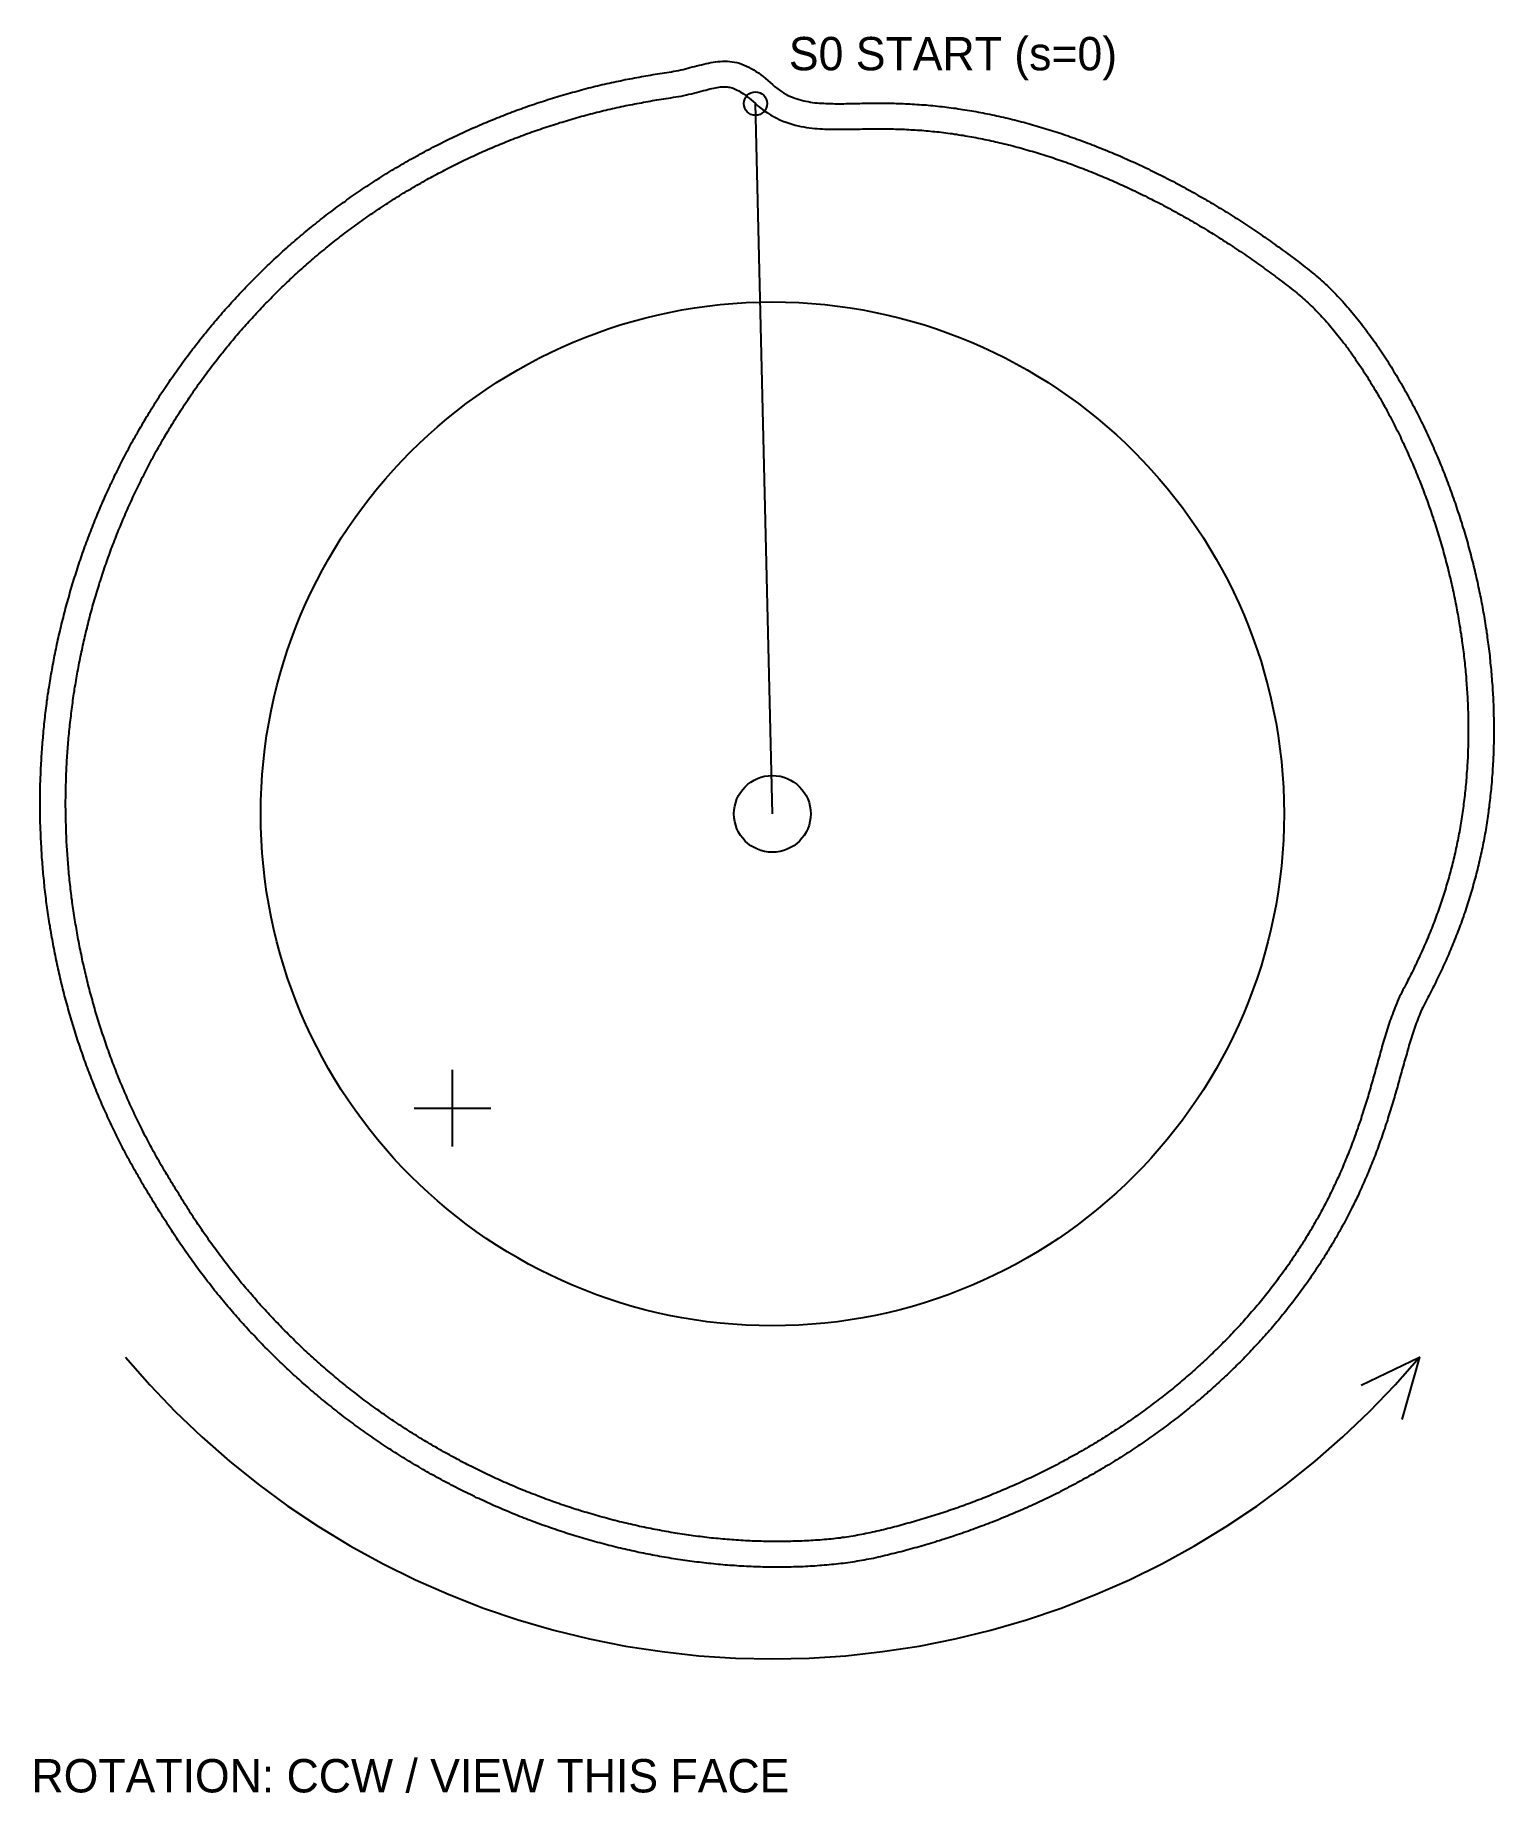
# Model space of a CAD drawing. Header units: millimetres. Extents: x -58 to 56, y -76 to 61.
import ezdxf

# ---------------------------------------------------------------- set-up
doc = ezdxf.new("R2010")
doc.units = ezdxf.units.MM
for name, color, linetype in [('BASE_CIRCLE', 8, 'Continuous'), ('CAM_OUTLINE', 7, 'Continuous'), ('CENTER_HOLE', 1, 'Continuous'), ('ROLLER_PATH', 4, 'Continuous'), ('ROTATION_REFERENCE', 30, 'Continuous'), ('START_REFERENCE', 1, 'Continuous'), ('STEERING_AXIS', 3, 'Continuous')]:
    doc.layers.add(name, color=color, linetype=linetype)

msp = doc.modelspace()

# ---------------------------------------------------------------- texts
at = {"layer": 'ROTATION_REFERENCE'}
msp.add_text('ROTATION: CCW / VIEW THIS FACE', height=2.6064, dxfattribs=at).set_placement((-57.92, -76.46))
at = {"layer": 'START_REFERENCE'}
msp.add_text('S0 START (s=0)', height=2.6064, dxfattribs=at).set_placement((1.29, 58.1))

# ---------------------------------------------------------------- linework, layer by layer
at = {"layer": 'BASE_CIRCLE'}
msp.add_circle((0, 0), 40, dxfattribs=at)
at = {"layer": 'CAM_OUTLINE'}
msp.add_lwpolyline([(-1.32, 55.5), (-1.11, 55.31), (-0.87, 55.12), (-0.63, 54.94), (-0.39, 54.77), (-0.14, 54.62), (0.1, 54.48), (0.35, 54.35), (0.59, 54.24), (0.83, 54.13), (1.07, 54.04), (1.31, 53.96), (1.55, 53.89), (1.78, 53.82), (2.01, 53.77), (2.23, 53.72), (2.45, 53.68), (2.67, 53.64), (2.89, 53.61), (3.1, 53.59), (3.31, 53.56), (3.51, 53.55), (3.71, 53.53), (3.91, 53.52), (4.11, 53.51), (4.31, 53.5), (4.5, 53.5), (4.69, 53.5), (4.88, 53.49), (5.07, 53.49), (5.25, 53.49), (5.44, 53.49), (5.62, 53.5), (5.8, 53.5), (5.98, 53.5), (6.16, 53.5), (6.34, 53.51), (6.52, 53.51), (6.69, 53.51), (6.87, 53.51), (7.05, 53.52), (7.22, 53.52), (7.4, 53.52), (7.57, 53.53), (7.74, 53.53), (7.92, 53.53), (8.09, 53.53), (8.26, 53.53), (8.43, 53.53), (8.61, 53.53), (8.78, 53.53), (8.95, 53.53), (9.12, 53.52), (9.29, 53.52), (9.46, 53.52), (9.63, 53.51), (9.81, 53.51), (9.98, 53.5), (10.15, 53.5), (10.32, 53.49), (10.49, 53.48), (10.66, 53.47), (10.83, 53.46), (11, 53.45), (11.17, 53.44), (11.34, 53.43), (11.51, 53.42), (11.68, 53.41), (11.85, 53.39), (12.02, 53.38), (12.19, 53.36), (12.36, 53.35), (12.53, 53.33), (12.7, 53.31), (12.87, 53.29), (13.04, 53.28), (13.21, 53.26), (13.38, 53.24), (13.55, 53.21), (13.72, 53.19), (13.89, 53.17), (14.06, 53.15), (14.23, 53.12), (14.4, 53.1), (14.57, 53.07), (14.74, 53.04), (14.91, 53.02), (15.08, 52.99), (15.25, 52.96), (15.42, 52.93), (15.59, 52.9), (15.75, 52.87), (15.92, 52.84), (16.09, 52.8), (16.26, 52.77), (16.43, 52.74), (16.6, 52.7), (16.77, 52.67), (16.94, 52.63), (17.11, 52.6), (17.28, 52.56), (17.45, 52.52), (17.61, 52.48), (17.78, 52.44), (17.95, 52.4), (18.12, 52.36), (18.29, 52.32), (18.46, 52.28), (18.63, 52.24), (18.79, 52.19), (18.96, 52.15), (19.13, 52.1), (19.3, 52.06), (19.47, 52.01), (19.63, 51.97), (19.8, 51.92), (19.97, 51.87), (20.14, 51.82), (20.3, 51.77), (20.47, 51.72), (20.64, 51.67), (20.81, 51.62), (20.97, 51.57), (21.14, 51.52), (21.31, 51.47), (21.47, 51.41), (21.64, 51.36), (21.81, 51.31), (21.97, 51.25), (22.14, 51.19), (22.3, 51.14), (22.47, 51.08), (22.64, 51.02), (22.8, 50.97), (22.97, 50.91), (23.13, 50.85), (23.3, 50.79), (23.46, 50.73), (23.63, 50.67), (23.79, 50.61), (23.96, 50.54), (24.12, 50.48), (24.29, 50.42), (24.45, 50.35), (24.61, 50.29), (24.78, 50.23), (24.94, 50.16), (25.11, 50.09), (25.27, 50.03), (25.43, 49.96), (25.6, 49.89), (25.76, 49.83), (25.92, 49.76), (26.08, 49.69), (26.25, 49.62), (26.41, 49.55), (26.57, 49.48), (26.73, 49.41), (26.9, 49.33), (27.06, 49.26), (27.22, 49.19), (27.38, 49.12), (27.54, 49.04), (27.7, 48.97), (27.87, 48.89), (28.03, 48.82), (28.19, 48.74), (28.35, 48.67), (28.51, 48.59), (28.67, 48.51), (28.83, 48.43), (28.99, 48.35), (29.15, 48.28), (29.31, 48.2), (29.47, 48.12), (29.63, 48.04), (29.78, 47.96), (29.94, 47.87), (30.1, 47.79), (30.26, 47.71), (30.42, 47.63), (30.58, 47.54), (30.74, 47.46), (30.89, 47.38), (31.05, 47.29), (31.21, 47.21), (31.36, 47.12), (31.52, 47.03), (31.68, 46.95), (31.84, 46.86), (31.99, 46.77), (32.15, 46.68), (32.3, 46.6), (32.46, 46.51), (32.62, 46.42), (32.77, 46.33), (32.93, 46.24), (33.08, 46.15), (33.24, 46.05), (33.39, 45.96), (33.55, 45.87), (33.7, 45.78), (33.85, 45.68), (34.01, 45.59), (34.16, 45.5), (34.32, 45.4), (34.47, 45.31), (34.62, 45.21), (34.78, 45.12), (34.93, 45.02), (35.08, 44.92), (35.23, 44.83), (35.39, 44.73), (35.54, 44.63), (35.69, 44.53), (35.84, 44.43), (35.99, 44.33), (36.14, 44.23), (36.29, 44.13), (36.45, 44.03), (36.6, 43.93), (36.75, 43.83), (36.9, 43.73), (37.05, 43.62), (37.2, 43.52), (37.35, 43.42), (37.49, 43.31), (37.64, 43.21), (37.79, 43.1), (37.94, 43), (38.09, 42.89), (38.24, 42.79), (38.39, 42.68), (38.53, 42.57), (38.68, 42.47), (38.83, 42.36), (38.98, 42.25), (39.12, 42.14), (39.27, 42.03), (39.42, 41.92), (39.56, 41.81), (39.71, 41.7), (39.85, 41.59), (40, 41.48), (40.15, 41.37), (40.29, 41.26), (40.44, 41.15), (40.58, 41.03), (40.72, 40.92), (40.87, 40.81), (41, 40.7), (41.13, 40.59), (41.26, 40.49), (41.39, 40.38), (41.51, 40.27), (41.64, 40.16), (41.76, 40.04), (41.89, 39.93), (42.01, 39.81), (42.13, 39.7), (42.26, 39.58), (42.38, 39.46), (42.5, 39.33), (42.62, 39.21), (42.74, 39.08), (42.86, 38.96), (42.97, 38.83), (43.09, 38.7), (43.21, 38.57), (43.32, 38.44), (43.44, 38.31), (43.55, 38.18), (43.67, 38.05), (43.78, 37.91), (43.89, 37.78), (44, 37.64), (44.11, 37.5), (44.22, 37.37), (44.33, 37.23), (44.44, 37.09), (44.55, 36.95), (44.66, 36.81), (44.77, 36.67), (44.87, 36.52), (44.98, 36.38), (45.08, 36.24), (45.19, 36.09), (45.29, 35.95), (45.4, 35.8), (45.5, 35.66), (45.6, 35.51), (45.7, 35.36), (45.8, 35.21), (45.9, 35.07), (46, 34.92), (46.1, 34.77), (46.2, 34.62), (46.3, 34.47), (46.39, 34.32), (46.49, 34.17), (46.58, 34.01), (46.68, 33.86), (46.77, 33.71), (46.87, 33.56), (46.96, 33.4), (47.05, 33.25), (47.14, 33.09), (47.24, 32.94), (47.33, 32.78), (47.42, 32.63), (47.51, 32.47), (47.6, 32.32), (47.68, 32.16), (47.77, 32), (47.86, 31.85), (47.95, 31.69), (48.03, 31.53), (48.12, 31.37), (48.2, 31.21), (48.29, 31.05), (48.37, 30.89), (48.45, 30.74), (48.53, 30.58), (48.62, 30.42), (48.7, 30.25), (48.78, 30.09), (48.86, 29.93), (48.94, 29.77), (49.02, 29.61), (49.1, 29.45), (49.17, 29.29), (49.25, 29.12), (49.33, 28.96), (49.4, 28.8), (49.48, 28.64), (49.55, 28.47), (49.63, 28.31), (49.7, 28.14), (49.77, 27.98), (49.85, 27.82), (49.92, 27.65), (49.99, 27.49), (50.06, 27.32), (50.13, 27.16), (50.2, 26.99), (50.27, 26.83), (50.34, 26.66), (50.41, 26.5), (50.47, 26.33), (50.54, 26.16), (50.61, 26), (50.67, 25.83), (50.74, 25.66), (50.8, 25.5), (50.87, 25.33), (50.93, 25.16), (50.99, 24.99), (51.06, 24.83), (51.12, 24.66), (51.18, 24.49), (51.24, 24.32), (51.3, 24.15), (51.36, 23.99), (51.42, 23.82), (51.48, 23.65), (51.53, 23.48), (51.59, 23.31), (51.65, 23.14), (51.7, 22.97), (51.76, 22.8), (51.82, 22.63), (51.87, 22.46), (51.92, 22.29), (51.98, 22.12), (52.03, 21.95), (52.08, 21.78), (52.13, 21.61), (52.18, 21.44), (52.23, 21.27), (52.28, 21.1), (52.33, 20.93), (52.38, 20.76), (52.43, 20.59), (52.48, 20.42), (52.53, 20.25), (52.57, 20.07), (52.62, 19.9), (52.66, 19.73), (52.71, 19.56), (52.75, 19.39), (52.8, 19.22), (52.84, 19.04), (52.88, 18.87), (52.92, 18.7), (52.96, 18.53), (53.01, 18.36), (53.05, 18.18), (53.09, 18.01), (53.12, 17.84), (53.16, 17.67), (53.2, 17.49), (53.24, 17.32), (53.27, 17.15), (53.31, 16.98), (53.35, 16.8), (53.38, 16.63), (53.42, 16.46), (53.45, 16.29), (53.48, 16.11), (53.52, 15.94), (53.55, 15.77), (53.58, 15.59), (53.61, 15.42), (53.64, 15.25), (53.67, 15.07), (53.7, 14.9), (53.73, 14.73), (53.76, 14.55), (53.78, 14.38), (53.81, 14.21), (53.84, 14.03), (53.86, 13.86), (53.89, 13.69), (53.91, 13.51), (53.94, 13.34), (53.96, 13.17), (53.98, 12.99), (54.01, 12.82), (54.03, 12.65), (54.05, 12.47), (54.07, 12.3), (54.09, 12.13), (54.11, 11.95), (54.13, 11.78), (54.14, 11.6), (54.16, 11.43), (54.18, 11.26), (54.2, 11.08), (54.21, 10.91), (54.23, 10.74), (54.24, 10.56), (54.25, 10.39), (54.27, 10.22), (54.28, 10.04), (54.29, 9.87), (54.3, 9.7), (54.32, 9.52), (54.33, 9.35), (54.34, 9.18), (54.34, 9), (54.35, 8.83), (54.36, 8.66), (54.37, 8.48), (54.37, 8.31), (54.38, 8.14), (54.39, 7.97), (54.39, 7.79), (54.39, 7.62), (54.4, 7.45), (54.4, 7.27), (54.4, 7.1), (54.41, 6.93), (54.41, 6.76), (54.41, 6.58), (54.41, 6.41), (54.41, 6.24), (54.4, 6.07), (54.4, 5.9), (54.4, 5.72), (54.4, 5.55), (54.39, 5.38), (54.39, 5.21), (54.38, 5.04), (54.38, 4.87), (54.37, 4.69), (54.36, 4.52), (54.36, 4.35), (54.35, 4.18), (54.34, 4.01), (54.33, 3.84), (54.32, 3.67), (54.31, 3.5), (54.3, 3.33), (54.28, 3.16), (54.27, 2.99), (54.26, 2.81), (54.24, 2.64), (54.23, 2.47), (54.21, 2.3), (54.2, 2.14), (54.18, 1.97), (54.16, 1.8), (54.14, 1.63), (54.13, 1.46), (54.11, 1.29), (54.09, 1.12), (54.07, 0.95), (54.04, 0.78), (54.02, 0.61), (54, 0.45), (53.98, 0.28), (53.95, 0.11), (53.93, -0.06), (53.9, -0.22), (53.88, -0.39), (53.85, -0.56), (53.82, -0.73), (53.79, -0.89), (53.77, -1.06), (53.74, -1.22), (53.71, -1.39), (53.68, -1.56), (53.64, -1.72), (53.61, -1.89), (53.58, -2.05), (53.55, -2.22), (53.51, -2.38), (53.48, -2.55), (53.44, -2.71), (53.41, -2.88), (53.37, -3.04), (53.33, -3.2), (53.3, -3.37), (53.26, -3.53), (53.22, -3.69), (53.18, -3.86), (53.14, -4.02), (53.1, -4.18), (53.05, -4.34), (53.01, -4.51), (52.97, -4.67), (52.92, -4.83), (52.88, -4.99), (52.83, -5.15), (52.79, -5.31), (52.74, -5.47), (52.69, -5.63), (52.65, -5.79), (52.6, -5.95), (52.55, -6.11), (52.5, -6.27), (52.45, -6.43), (52.4, -6.59), (52.34, -6.74), (52.29, -6.9), (52.24, -7.06), (52.18, -7.22), (52.13, -7.37), (52.07, -7.53), (52.02, -7.69), (51.96, -7.84), (51.9, -8), (51.85, -8.16), (51.79, -8.31), (51.73, -8.47), (51.67, -8.62), (51.61, -8.78), (51.55, -8.93), (51.49, -9.08), (51.43, -9.24), (51.36, -9.39), (51.3, -9.54), (51.24, -9.7), (51.17, -9.85), (51.11, -10), (51.04, -10.15), (50.97, -10.31), (50.91, -10.46), (50.84, -10.61), (50.77, -10.76), (50.7, -10.91), (50.63, -11.06), (50.57, -11.21), (50.5, -11.36), (50.42, -11.51), (50.35, -11.66), (50.28, -11.81), (50.21, -11.96), (50.14, -12.11), (50.06, -12.26), (49.99, -12.41), (49.92, -12.55), (49.84, -12.7), (49.77, -12.85), (49.69, -13), (49.62, -13.14), (49.54, -13.29), (49.46, -13.44), (49.39, -13.59), (49.3, -13.74), (49.22, -13.92), (49.13, -14.1), (49.04, -14.27), (48.96, -14.45), (48.88, -14.63), (48.81, -14.8), (48.73, -14.98), (48.66, -15.15), (48.6, -15.32), (48.53, -15.5), (48.47, -15.67), (48.4, -15.84), (48.34, -16.01), (48.28, -16.18), (48.23, -16.35), (48.17, -16.52), (48.12, -16.69), (48.06, -16.86), (48.01, -17.02), (47.96, -17.19), (47.91, -17.36), (47.86, -17.52), (47.81, -17.69), (47.76, -17.86), (47.71, -18.02), (47.66, -18.19), (47.62, -18.35), (47.57, -18.51), (47.52, -18.68), (47.48, -18.84), (47.43, -19), (47.39, -19.17), (47.34, -19.33), (47.3, -19.49), (47.25, -19.65), (47.21, -19.81), (47.16, -19.98), (47.12, -20.14), (47.07, -20.3), (47.03, -20.46), (46.98, -20.62), (46.94, -20.78), (46.89, -20.94), (46.84, -21.1), (46.8, -21.26), (46.75, -21.42), (46.71, -21.58), (46.66, -21.74), (46.61, -21.9), (46.57, -22.05), (46.52, -22.21), (46.47, -22.37), (46.42, -22.53), (46.37, -22.69), (46.32, -22.85), (46.27, -23), (46.22, -23.16), (46.17, -23.32), (46.12, -23.48), (46.07, -23.63), (46.02, -23.79), (45.97, -23.95), (45.92, -24.1), (45.86, -24.26), (45.81, -24.41), (45.76, -24.57), (45.7, -24.73), (45.65, -24.88), (45.59, -25.04), (45.54, -25.19), (45.48, -25.35), (45.42, -25.5), (45.36, -25.66), (45.31, -25.81), (45.25, -25.96), (45.19, -26.12), (45.13, -26.27), (45.07, -26.42), (45.01, -26.58), (44.95, -26.73), (44.88, -26.88), (44.82, -27.04), (44.76, -27.19), (44.69, -27.34), (44.63, -27.49), (44.56, -27.65), (44.5, -27.8), (44.43, -27.95), (44.37, -28.1), (44.3, -28.25), (44.23, -28.4), (44.16, -28.55), (44.09, -28.7), (44.02, -28.85), (43.95, -29), (43.88, -29.15), (43.81, -29.3), (43.74, -29.45), (43.67, -29.6), (43.59, -29.75), (43.52, -29.9), (43.44, -30.04), (43.37, -30.19), (43.29, -30.34), (43.22, -30.49), (43.14, -30.63), (43.06, -30.78), (42.99, -30.93), (42.91, -31.07), (42.83, -31.22), (42.75, -31.37), (42.67, -31.51), (42.59, -31.66), (42.5, -31.8), (42.42, -31.95), (42.34, -32.09), (42.26, -32.24), (42.17, -32.38), (42.09, -32.52), (42, -32.67), (41.92, -32.81), (41.83, -32.95), (41.74, -33.09), (41.65, -33.24), (41.57, -33.38), (41.48, -33.52), (41.39, -33.66), (41.3, -33.8), (41.21, -33.94), (41.12, -34.08), (41.03, -34.22), (40.93, -34.36), (40.84, -34.5), (40.75, -34.64), (40.65, -34.78), (40.56, -34.92), (40.46, -35.06), (40.37, -35.2), (40.27, -35.33), (40.18, -35.47), (40.08, -35.61), (39.98, -35.74), (39.88, -35.88), (39.78, -36.02), (39.68, -36.15), (39.58, -36.29), (39.48, -36.42), (39.38, -36.56), (39.28, -36.69), (39.18, -36.83), (39.08, -36.96), (38.97, -37.09), (38.87, -37.23), (38.76, -37.36), (38.66, -37.49), (38.55, -37.62), (38.45, -37.75), (38.34, -37.89), (38.23, -38.02), (38.13, -38.15), (38.02, -38.28), (37.91, -38.41), (37.8, -38.54), (37.69, -38.67), (37.58, -38.79), (37.47, -38.92), (37.36, -39.05), (37.25, -39.18), (37.14, -39.31), (37.02, -39.43), (36.91, -39.56), (36.8, -39.69), (36.68, -39.81), (36.57, -39.94), (36.46, -40.06), (36.34, -40.19), (36.22, -40.31), (36.11, -40.43), (35.99, -40.56), (35.87, -40.68), (35.76, -40.8), (35.64, -40.93), (35.52, -41.05), (35.4, -41.17), (35.28, -41.29), (35.16, -41.41), (35.04, -41.53), (34.92, -41.65), (34.8, -41.77), (34.67, -41.89), (34.55, -42.01), (34.43, -42.13), (34.31, -42.25), (34.18, -42.37), (34.06, -42.48), (33.93, -42.6), (33.81, -42.72), (33.68, -42.83), (33.56, -42.95), (33.43, -43.07), (33.3, -43.18), (33.18, -43.29), (33.05, -43.41), (32.92, -43.52), (32.79, -43.64), (32.66, -43.75), (32.53, -43.86), (32.4, -43.97), (32.27, -44.09), (32.14, -44.2), (32.01, -44.31), (31.88, -44.42), (31.75, -44.53), (31.62, -44.64), (31.48, -44.75), (31.35, -44.86), (31.22, -44.97), (31.08, -45.07), (30.95, -45.18), (30.81, -45.29), (30.68, -45.4), (30.54, -45.5), (30.41, -45.61), (30.27, -45.71), (30.14, -45.82), (30, -45.92), (29.86, -46.03), (29.72, -46.13), (29.59, -46.23), (29.45, -46.34), (29.31, -46.44), (29.17, -46.54), (29.03, -46.64), (28.89, -46.75), (28.75, -46.85), (28.61, -46.95), (28.47, -47.05), (28.33, -47.15), (28.18, -47.25), (28.04, -47.34), (27.9, -47.44), (27.76, -47.54), (27.61, -47.64), (27.47, -47.73), (27.33, -47.83), (27.18, -47.93), (27.04, -48.02), (26.89, -48.12), (26.75, -48.21), (26.6, -48.31), (26.46, -48.4), (26.31, -48.49), (26.16, -48.59), (26.02, -48.68), (25.87, -48.77), (25.72, -48.86), (25.57, -48.96), (25.42, -49.05), (25.28, -49.14), (25.13, -49.23), (24.98, -49.32), (24.83, -49.4), (24.68, -49.49), (24.53, -49.58), (24.38, -49.67), (24.23, -49.76), (24.07, -49.84), (23.92, -49.93), (23.77, -50.02), (23.62, -50.1), (23.47, -50.19), (23.31, -50.27), (23.16, -50.35), (23.01, -50.44), (22.85, -50.52), (22.7, -50.6), (22.55, -50.69), (22.39, -50.77), (22.24, -50.85), (22.08, -50.93), (21.93, -51.01), (21.77, -51.09), (21.62, -51.17), (21.46, -51.25), (21.3, -51.33), (21.15, -51.41), (20.99, -51.48), (20.83, -51.56), (20.67, -51.64), (20.52, -51.71), (20.36, -51.79), (20.2, -51.87), (20.04, -51.94), (19.88, -52.01), (19.72, -52.09), (19.56, -52.16), (19.4, -52.24), (19.24, -52.31), (19.08, -52.38), (18.92, -52.45), (18.76, -52.52), (18.6, -52.59), (18.44, -52.66), (18.28, -52.73), (18.12, -52.8), (17.95, -52.87), (17.79, -52.94), (17.63, -53.01), (17.47, -53.08), (17.3, -53.14), (17.14, -53.21), (16.98, -53.28), (16.81, -53.34), (16.65, -53.41), (16.48, -53.47), (16.32, -53.54), (16.15, -53.6), (15.99, -53.66), (15.82, -53.72), (15.66, -53.79), (15.49, -53.85), (15.33, -53.91), (15.16, -53.97), (14.99, -54.03), (14.83, -54.09), (14.66, -54.15), (14.49, -54.21), (14.33, -54.27), (14.16, -54.33), (13.99, -54.38), (13.82, -54.44), (13.66, -54.5), (13.49, -54.55), (13.32, -54.61), (13.15, -54.66), (12.98, -54.72), (12.81, -54.77), (12.64, -54.83), (12.47, -54.88), (12.3, -54.93), (12.13, -54.99), (11.96, -55.04), (11.79, -55.09), (11.62, -55.14), (11.45, -55.19), (11.28, -55.24), (11.11, -55.29), (10.94, -55.34), (10.77, -55.39), (10.59, -55.43), (10.42, -55.48), (10.25, -55.53), (10.08, -55.58), (9.91, -55.62), (9.73, -55.67), (9.56, -55.71), (9.39, -55.76), (9.21, -55.8), (9.04, -55.84), (8.87, -55.89), (8.69, -55.93), (8.52, -55.97), (8.35, -56.01), (8.17, -56.05), (8, -56.1), (7.82, -56.13), (7.65, -56.17), (7.49, -56.21), (7.32, -56.24), (7.16, -56.28), (6.99, -56.31), (6.82, -56.34), (6.65, -56.37), (6.48, -56.4), (6.31, -56.43), (6.14, -56.46), (5.97, -56.48), (5.8, -56.51), (5.63, -56.53), (5.46, -56.55), (5.29, -56.58), (5.11, -56.6), (4.94, -56.62), (4.77, -56.64), (4.59, -56.66), (4.42, -56.67), (4.25, -56.69), (4.07, -56.71), (3.9, -56.72), (3.72, -56.74), (3.55, -56.75), (3.37, -56.76), (3.2, -56.77), (3.02, -56.78), (2.85, -56.79), (2.67, -56.8), (2.49, -56.81), (2.32, -56.82), (2.14, -56.83), (1.97, -56.83), (1.79, -56.84), (1.61, -56.84), (1.44, -56.85), (1.26, -56.85), (1.08, -56.86), (0.9, -56.86), (0.73, -56.86), (0.55, -56.86), (0.37, -56.86), (0.2, -56.86), (0.02, -56.86), (-0.16, -56.86), (-0.34, -56.85), (-0.51, -56.85), (-0.69, -56.85), (-0.87, -56.84), (-1.05, -56.84), (-1.22, -56.83), (-1.4, -56.82), (-1.58, -56.82), (-1.75, -56.81), (-1.93, -56.8), (-2.11, -56.79), (-2.29, -56.78), (-2.46, -56.77), (-2.64, -56.76), (-2.82, -56.75), (-3, -56.73), (-3.17, -56.72), (-3.35, -56.71), (-3.53, -56.69), (-3.71, -56.68), (-3.88, -56.66), (-4.06, -56.65), (-4.24, -56.63), (-4.41, -56.61), (-4.59, -56.59), (-4.77, -56.58), (-4.94, -56.56), (-5.12, -56.54), (-5.3, -56.52), (-5.47, -56.5), (-5.65, -56.47), (-5.83, -56.45), (-6, -56.43), (-6.18, -56.41), (-6.36, -56.38), (-6.53, -56.36), (-6.71, -56.33), (-6.88, -56.31), (-7.06, -56.28), (-7.24, -56.25), (-7.41, -56.23), (-7.59, -56.2), (-7.76, -56.17), (-7.94, -56.14), (-8.11, -56.11), (-8.29, -56.08), (-8.46, -56.05), (-8.64, -56.02), (-8.81, -55.98), (-8.99, -55.95), (-9.16, -55.92), (-9.34, -55.88), (-9.51, -55.85), (-9.69, -55.81), (-9.86, -55.78), (-10.03, -55.74), (-10.21, -55.71), (-10.38, -55.67), (-10.55, -55.63), (-10.73, -55.59), (-10.9, -55.55), (-11.07, -55.51), (-11.25, -55.47), (-11.42, -55.43), (-11.59, -55.39), (-11.77, -55.35), (-11.94, -55.31), (-12.11, -55.26), (-12.28, -55.22), (-12.45, -55.18), (-12.63, -55.13), (-12.8, -55.09), (-12.97, -55.04), (-13.14, -54.99), (-13.31, -54.95), (-13.48, -54.9), (-13.65, -54.85), (-13.82, -54.8), (-13.99, -54.75), (-14.17, -54.7), (-14.34, -54.65), (-14.51, -54.6), (-14.67, -54.55), (-14.84, -54.5), (-15.01, -54.45), (-15.18, -54.39), (-15.35, -54.34), (-15.52, -54.29), (-15.69, -54.23), (-15.86, -54.18), (-16.03, -54.12), (-16.19, -54.07), (-16.36, -54.01), (-16.53, -53.95), (-16.7, -53.89), (-16.87, -53.84), (-17.03, -53.78), (-17.2, -53.72), (-17.37, -53.66), (-17.53, -53.6), (-17.7, -53.54), (-17.86, -53.47), (-18.03, -53.41), (-18.2, -53.35), (-18.36, -53.29), (-18.53, -53.22), (-18.69, -53.16), (-18.86, -53.09), (-19.02, -53.03), (-19.19, -52.96), (-19.35, -52.9), (-19.51, -52.83), (-19.68, -52.76), (-19.84, -52.7), (-20, -52.63), (-20.17, -52.56), (-20.33, -52.49), (-20.49, -52.42), (-20.65, -52.35), (-20.82, -52.28), (-20.98, -52.21), (-21.14, -52.13), (-21.3, -52.06), (-21.46, -51.99), (-21.62, -51.92), (-21.78, -51.84), (-21.94, -51.77), (-22.1, -51.69), (-22.26, -51.62), (-22.42, -51.54), (-22.58, -51.47), (-22.74, -51.39), (-22.9, -51.31), (-23.06, -51.23), (-23.22, -51.16), (-23.37, -51.08), (-23.53, -51), (-23.69, -50.92), (-23.85, -50.84), (-24, -50.76), (-24.16, -50.68), (-24.32, -50.59), (-24.47, -50.51), (-24.63, -50.43), (-24.78, -50.35), (-24.94, -50.26), (-25.09, -50.18), (-25.25, -50.09), (-25.4, -50.01), (-25.56, -49.92), (-25.71, -49.84), (-25.86, -49.75), (-26.02, -49.66), (-26.17, -49.57), (-26.32, -49.49), (-26.48, -49.4), (-26.63, -49.31), (-26.78, -49.22), (-26.93, -49.13), (-27.08, -49.04), (-27.23, -48.95), (-27.38, -48.86), (-27.53, -48.77), (-27.68, -48.67), (-27.83, -48.58), (-27.98, -48.49), (-28.13, -48.39), (-28.28, -48.3), (-28.43, -48.21), (-28.58, -48.11), (-28.73, -48.02), (-28.87, -47.92), (-29.02, -47.82), (-29.17, -47.73), (-29.31, -47.63), (-29.46, -47.53), (-29.61, -47.43), (-29.75, -47.34), (-29.9, -47.24), (-30.04, -47.14), (-30.19, -47.04), (-30.33, -46.94), (-30.47, -46.84), (-30.62, -46.74), (-30.76, -46.63), (-30.9, -46.53), (-31.05, -46.43), (-31.19, -46.33), (-31.33, -46.22), (-31.47, -46.12), (-31.61, -46.01), (-31.75, -45.91), (-31.9, -45.81), (-32.04, -45.7), (-32.18, -45.59), (-32.31, -45.49), (-32.45, -45.38), (-32.59, -45.27), (-32.73, -45.17), (-32.87, -45.06), (-33.01, -44.95), (-33.14, -44.84), (-33.28, -44.73), (-33.42, -44.62), (-33.55, -44.51), (-33.69, -44.4), (-33.83, -44.29), (-33.96, -44.18), (-34.1, -44.07), (-34.23, -43.95), (-34.37, -43.84), (-34.5, -43.73), (-34.63, -43.62), (-34.77, -43.5), (-34.9, -43.39), (-35.03, -43.27), (-35.16, -43.16), (-35.29, -43.04), (-35.43, -42.93), (-35.56, -42.81), (-35.69, -42.69), (-35.82, -42.58), (-35.95, -42.46), (-36.08, -42.34), (-36.21, -42.22), (-36.33, -42.11), (-36.46, -41.99), (-36.59, -41.87), (-36.72, -41.75), (-36.84, -41.63), (-36.97, -41.51), (-37.1, -41.39), (-37.22, -41.27), (-37.35, -41.14), (-37.47, -41.02), (-37.6, -40.9), (-37.72, -40.78), (-37.85, -40.65), (-37.97, -40.53), (-38.09, -40.41), (-38.22, -40.28), (-38.34, -40.16), (-38.46, -40.03), (-38.58, -39.91), (-38.7, -39.78), (-38.82, -39.66), (-38.94, -39.53), (-39.06, -39.4), (-39.18, -39.28), (-39.3, -39.15), (-39.42, -39.02), (-39.54, -38.89), (-39.66, -38.76), (-39.77, -38.63), (-39.89, -38.51), (-40.01, -38.38), (-40.12, -38.25), (-40.24, -38.12), (-40.36, -37.98), (-40.47, -37.85), (-40.58, -37.72), (-40.7, -37.59), (-40.81, -37.46), (-40.93, -37.33), (-41.04, -37.19), (-41.15, -37.06), (-41.26, -36.93), (-41.37, -36.79), (-41.49, -36.66), (-41.6, -36.53), (-41.71, -36.39), (-41.82, -36.26), (-41.93, -36.12), (-42.03, -35.98), (-42.14, -35.85), (-42.25, -35.71), (-42.36, -35.58), (-42.47, -35.44), (-42.57, -35.3), (-42.68, -35.16), (-42.79, -35.03), (-42.89, -34.89), (-43, -34.75), (-43.1, -34.61), (-43.2, -34.47), (-43.31, -34.33), (-43.41, -34.19), (-43.51, -34.05), (-43.62, -33.91), (-43.72, -33.77), (-43.82, -33.63), (-43.92, -33.49), (-44.02, -33.35), (-44.12, -33.21), (-44.22, -33.06), (-44.32, -32.92), (-44.42, -32.78), (-44.52, -32.63), (-44.61, -32.49), (-44.71, -32.35), (-44.81, -32.2), (-44.91, -32.06), (-45, -31.92), (-45.1, -31.77), (-45.19, -31.63), (-45.29, -31.48), (-45.38, -31.33), (-45.48, -31.19), (-45.57, -31.04), (-45.66, -30.89), (-45.76, -30.74), (-45.85, -30.59), (-45.95, -30.44), (-46.04, -30.3), (-46.13, -30.15), (-46.23, -30), (-46.32, -29.85), (-46.41, -29.69), (-46.51, -29.54), (-46.6, -29.39), (-46.69, -29.24), (-46.78, -29.09), (-46.88, -28.94), (-46.97, -28.79), (-47.06, -28.64), (-47.15, -28.49), (-47.24, -28.34), (-47.33, -28.19), (-47.42, -28.04), (-47.51, -27.89), (-47.6, -27.74), (-47.69, -27.59), (-47.77, -27.44), (-47.86, -27.29), (-47.95, -27.14), (-48.03, -26.99), (-48.12, -26.84), (-48.2, -26.68), (-48.29, -26.53), (-48.37, -26.38), (-48.45, -26.23), (-48.54, -26.08), (-48.62, -25.93), (-48.7, -25.78), (-48.78, -25.63), (-48.86, -25.47), (-48.94, -25.32), (-49.02, -25.17), (-49.1, -25.01), (-49.18, -24.86), (-49.25, -24.71), (-49.33, -24.55), (-49.41, -24.4), (-49.48, -24.24), (-49.56, -24.09), (-49.64, -23.93), (-49.71, -23.77), (-49.79, -23.62), (-49.86, -23.46), (-49.93, -23.31), (-50.01, -23.15), (-50.08, -22.99), (-50.15, -22.83), (-50.22, -22.68), (-50.29, -22.52), (-50.36, -22.36), (-50.43, -22.2), (-50.5, -22.04), (-50.57, -21.88), (-50.64, -21.72), (-50.71, -21.57), (-50.78, -21.41), (-50.84, -21.25), (-50.91, -21.09), (-50.98, -20.93), (-51.04, -20.77), (-51.11, -20.61), (-51.17, -20.45), (-51.24, -20.28), (-51.3, -20.12), (-51.36, -19.96), (-51.42, -19.8), (-51.49, -19.64), (-51.55, -19.48), (-51.61, -19.31), (-51.67, -19.15), (-51.73, -18.99), (-51.79, -18.83), (-51.85, -18.66), (-51.91, -18.5), (-51.97, -18.34), (-52.02, -18.17), (-52.08, -18.01), (-52.14, -17.85), (-52.19, -17.68), (-52.25, -17.52), (-52.3, -17.36), (-52.36, -17.19), (-52.41, -17.03), (-52.47, -16.86), (-52.52, -16.7), (-52.57, -16.53), (-52.62, -16.37), (-52.68, -16.2), (-52.73, -16.03), (-52.78, -15.87), (-52.83, -15.7), (-52.88, -15.54), (-52.93, -15.37), (-52.98, -15.2), (-53.02, -15.04), (-53.07, -14.87), (-53.12, -14.7), (-53.16, -14.54), (-53.21, -14.37), (-53.26, -14.2), (-53.3, -14.04), (-53.35, -13.87), (-53.39, -13.7), (-53.43, -13.53), (-53.48, -13.36), (-53.52, -13.2), (-53.56, -13.03), (-53.6, -12.86), (-53.64, -12.69), (-53.68, -12.52), (-53.72, -12.35), (-53.76, -12.19), (-53.8, -12.02), (-53.84, -11.85), (-53.88, -11.68), (-53.92, -11.51), (-53.95, -11.34), (-53.99, -11.17), (-54.02, -11), (-54.06, -10.83), (-54.09, -10.66), (-54.13, -10.49), (-54.16, -10.32), (-54.2, -10.15), (-54.23, -9.98), (-54.26, -9.81), (-54.29, -9.64), (-54.32, -9.47), (-54.35, -9.3), (-54.38, -9.13), (-54.41, -8.96), (-54.44, -8.78), (-54.47, -8.61), (-54.5, -8.44), (-54.53, -8.27), (-54.55, -8.1), (-54.58, -7.93), (-54.61, -7.76), (-54.63, -7.58), (-54.66, -7.41), (-54.68, -7.24), (-54.71, -7.07), (-54.73, -6.9), (-54.75, -6.73), (-54.78, -6.55), (-54.8, -6.38), (-54.82, -6.21), (-54.84, -6.04), (-54.86, -5.86), (-54.88, -5.69), (-54.9, -5.52), (-54.92, -5.35), (-54.94, -5.17), (-54.95, -5), (-54.97, -4.83), (-54.99, -4.66), (-55, -4.48), (-55.02, -4.31), (-55.03, -4.14), (-55.05, -3.96), (-55.06, -3.79), (-55.08, -3.62), (-55.09, -3.44), (-55.1, -3.27), (-55.11, -3.1), (-55.13, -2.92), (-55.14, -2.75), (-55.15, -2.58), (-55.16, -2.4), (-55.17, -2.23), (-55.18, -2.06), (-55.18, -1.88), (-55.19, -1.71), (-55.2, -1.54), (-55.21, -1.36), (-55.21, -1.19), (-55.22, -1.02), (-55.22, -0.84), (-55.23, -0.67), (-55.23, -0.49), (-55.24, -0.32), (-55.24, -0.15), (-55.24, 0.03), (-55.24, 0.2), (-55.24, 0.37), (-55.25, 0.55), (-55.25, 0.72), (-55.25, 0.9), (-55.25, 1.07), (-55.24, 1.24), (-55.24, 1.42), (-55.24, 1.59), (-55.24, 1.77), (-55.23, 1.94), (-55.23, 2.11), (-55.23, 2.29), (-55.22, 2.46), (-55.22, 2.63), (-55.21, 2.81), (-55.2, 2.98), (-55.2, 3.16), (-55.19, 3.33), (-55.18, 3.5), (-55.17, 3.68), (-55.16, 3.85), (-55.16, 4.02), (-55.15, 4.2), (-55.13, 4.37), (-55.12, 4.55), (-55.11, 4.72), (-55.1, 4.89), (-55.09, 5.07), (-55.07, 5.24), (-55.06, 5.41), (-55.05, 5.59), (-55.03, 5.76), (-55.02, 5.93), (-55, 6.11), (-54.98, 6.28), (-54.97, 6.45), (-54.95, 6.63), (-54.93, 6.8), (-54.91, 6.97), (-54.89, 7.15), (-54.87, 7.32), (-54.85, 7.49), (-54.83, 7.67), (-54.81, 7.84), (-54.79, 8.01), (-54.77, 8.18), (-54.75, 8.36), (-54.72, 8.53), (-54.7, 8.7), (-54.68, 8.87), (-54.65, 9.05), (-54.63, 9.22), (-54.6, 9.39), (-54.57, 9.56), (-54.55, 9.74), (-54.52, 9.91), (-54.49, 10.08), (-54.46, 10.25), (-54.43, 10.42), (-54.4, 10.6), (-54.37, 10.77), (-54.34, 10.94), (-54.31, 11.11), (-54.28, 11.28), (-54.25, 11.45), (-54.22, 11.63), (-54.18, 11.8), (-54.15, 11.97), (-54.11, 12.14), (-54.08, 12.31), (-54.04, 12.48), (-54.01, 12.65), (-53.97, 12.82), (-53.94, 12.99), (-53.9, 13.16), (-53.86, 13.33), (-53.82, 13.5), (-53.78, 13.67), (-53.74, 13.84), (-53.7, 14.01), (-53.66, 14.18), (-53.62, 14.35), (-53.58, 14.52), (-53.54, 14.69), (-53.5, 14.86), (-53.45, 15.03), (-53.41, 15.2), (-53.36, 15.37), (-53.32, 15.54), (-53.27, 15.71), (-53.23, 15.87), (-53.18, 16.04), (-53.14, 16.21), (-53.09, 16.38), (-53.04, 16.55), (-52.99, 16.72), (-52.94, 16.88), (-52.89, 17.05), (-52.84, 17.22), (-52.79, 17.39), (-52.74, 17.55), (-52.69, 17.72), (-52.64, 17.89), (-52.59, 18.05), (-52.53, 18.22), (-52.48, 18.39), (-52.43, 18.55), (-52.37, 18.72), (-52.32, 18.88), (-52.26, 19.05), (-52.2, 19.22), (-52.15, 19.38), (-52.09, 19.55), (-52.03, 19.71), (-51.97, 19.88), (-51.92, 20.04), (-51.86, 20.21), (-51.8, 20.37), (-51.74, 20.54), (-51.68, 20.7), (-51.61, 20.86), (-51.55, 21.03), (-51.49, 21.19), (-51.43, 21.35), (-51.36, 21.52), (-51.3, 21.68), (-51.24, 21.84), (-51.17, 22.01), (-51.11, 22.17), (-51.04, 22.33), (-50.97, 22.49), (-50.91, 22.65), (-50.84, 22.82), (-50.77, 22.98), (-50.7, 23.14), (-50.63, 23.3), (-50.56, 23.46), (-50.49, 23.62), (-50.42, 23.78), (-50.35, 23.94), (-50.28, 24.1), (-50.21, 24.26), (-50.14, 24.42), (-50.06, 24.58), (-49.99, 24.74), (-49.92, 24.9), (-49.84, 25.06), (-49.77, 25.22), (-49.69, 25.37), (-49.61, 25.53), (-49.54, 25.69), (-49.46, 25.85), (-49.38, 26), (-49.31, 26.16), (-49.23, 26.32), (-49.15, 26.47), (-49.07, 26.63), (-48.99, 26.79), (-48.91, 26.94), (-48.83, 27.1), (-48.75, 27.25), (-48.66, 27.41), (-48.58, 27.56), (-48.5, 27.72), (-48.41, 27.87), (-48.33, 28.03), (-48.25, 28.18), (-48.16, 28.33), (-48.08, 28.49), (-47.99, 28.64), (-47.9, 28.79), (-47.82, 28.95), (-47.73, 29.1), (-47.64, 29.25), (-47.55, 29.4), (-47.46, 29.55), (-47.37, 29.71), (-47.28, 29.86), (-47.19, 30.01), (-47.1, 30.16), (-47.01, 30.31), (-46.92, 30.46), (-46.83, 30.61), (-46.74, 30.76), (-46.64, 30.9), (-46.55, 31.05), (-46.45, 31.2), (-46.36, 31.35), (-46.26, 31.5), (-46.17, 31.65), (-46.07, 31.79), (-45.98, 31.94), (-45.88, 32.09), (-45.78, 32.23), (-45.68, 32.38), (-45.59, 32.52), (-45.49, 32.67), (-45.39, 32.81), (-45.29, 32.96), (-45.19, 33.1), (-45.09, 33.25), (-44.98, 33.39), (-44.88, 33.54), (-44.78, 33.68), (-44.68, 33.82), (-44.57, 33.96), (-44.47, 34.11), (-44.37, 34.25), (-44.26, 34.39), (-44.16, 34.53), (-44.05, 34.67), (-43.95, 34.81), (-43.84, 34.95), (-43.73, 35.09), (-43.63, 35.23), (-43.52, 35.37), (-43.41, 35.51), (-43.3, 35.65), (-43.19, 35.79), (-43.08, 35.93), (-42.97, 36.06), (-42.86, 36.2), (-42.75, 36.34), (-42.64, 36.47), (-42.53, 36.61), (-42.42, 36.75), (-42.3, 36.88), (-42.19, 37.02), (-42.08, 37.15), (-41.96, 37.29), (-41.85, 37.42), (-41.73, 37.55), (-41.62, 37.69), (-41.5, 37.82), (-41.39, 37.95), (-41.27, 38.09), (-41.15, 38.22), (-41.04, 38.35), (-40.92, 38.48), (-40.8, 38.61), (-40.68, 38.74), (-40.56, 38.87), (-40.44, 39), (-40.32, 39.13), (-40.2, 39.26), (-40.08, 39.39), (-39.96, 39.52), (-39.84, 39.64), (-39.72, 39.77), (-39.59, 39.9), (-39.47, 40.02), (-39.35, 40.15), (-39.22, 40.28), (-39.1, 40.4), (-38.97, 40.53), (-38.85, 40.65), (-38.72, 40.78), (-38.6, 40.9), (-38.47, 41.02), (-38.35, 41.15), (-38.22, 41.27), (-38.09, 41.39), (-37.96, 41.51), (-37.84, 41.63), (-37.71, 41.75), (-37.58, 41.87), (-37.45, 41.99), (-37.32, 42.11), (-37.19, 42.23), (-37.06, 42.35), (-36.93, 42.47), (-36.79, 42.59), (-36.66, 42.71), (-36.53, 42.82), (-36.4, 42.94), (-36.27, 43.06), (-36.13, 43.17), (-36, 43.29), (-35.86, 43.4), (-35.73, 43.52), (-35.59, 43.63), (-35.46, 43.75), (-35.32, 43.86), (-35.19, 43.97), (-35.05, 44.08), (-34.91, 44.2), (-34.78, 44.31), (-34.64, 44.42), (-34.5, 44.53), (-34.36, 44.64), (-34.23, 44.75), (-34.09, 44.86), (-33.95, 44.97), (-33.81, 45.08), (-33.67, 45.18), (-33.53, 45.29), (-33.39, 45.4), (-33.25, 45.5), (-33.1, 45.61), (-32.96, 45.72), (-32.82, 45.82), (-32.68, 45.93), (-32.53, 46.03), (-32.39, 46.13), (-32.25, 46.24), (-32.1, 46.34), (-31.96, 46.44), (-31.82, 46.55), (-31.67, 46.65), (-31.53, 46.75), (-31.38, 46.85), (-31.23, 46.95), (-31.09, 47.05), (-30.94, 47.15), (-30.79, 47.25), (-30.65, 47.34), (-30.5, 47.44), (-30.35, 47.54), (-30.2, 47.64), (-30.06, 47.73), (-29.91, 47.83), (-29.76, 47.92), (-29.61, 48.02), (-29.46, 48.11), (-29.31, 48.21), (-29.16, 48.3), (-29.01, 48.39), (-28.86, 48.49), (-28.7, 48.58), (-28.55, 48.67), (-28.4, 48.76), (-28.25, 48.85), (-28.1, 48.94), (-27.94, 49.03), (-27.79, 49.12), (-27.64, 49.21), (-27.48, 49.29), (-27.33, 49.38), (-27.18, 49.47), (-27.02, 49.56), (-26.87, 49.64), (-26.71, 49.73), (-26.56, 49.81), (-26.4, 49.9), (-26.24, 49.98), (-26.09, 50.06), (-25.93, 50.15), (-25.77, 50.23), (-25.62, 50.31), (-25.46, 50.39), (-25.3, 50.47), (-25.14, 50.55), (-24.99, 50.63), (-24.83, 50.71), (-24.67, 50.79), (-24.51, 50.87), (-24.35, 50.95), (-24.19, 51.02), (-24.03, 51.1), (-23.87, 51.18), (-23.71, 51.25), (-23.55, 51.33), (-23.39, 51.4), (-23.23, 51.48), (-23.07, 51.55), (-22.91, 51.62), (-22.75, 51.7), (-22.58, 51.77), (-22.42, 51.84), (-22.26, 51.91), (-22.1, 51.98), (-21.93, 52.05), (-21.77, 52.12), (-21.61, 52.19), (-21.44, 52.26), (-21.28, 52.33), (-21.12, 52.39), (-20.95, 52.46), (-20.79, 52.53), (-20.62, 52.59), (-20.46, 52.66), (-20.29, 52.72), (-20.13, 52.79), (-19.96, 52.85), (-19.8, 52.91), (-19.63, 52.97), (-19.46, 53.04), (-19.3, 53.1), (-19.13, 53.16), (-18.96, 53.22), (-18.8, 53.28), (-18.63, 53.34), (-18.46, 53.4), (-18.3, 53.46), (-18.13, 53.51), (-17.96, 53.57), (-17.79, 53.63), (-17.62, 53.68), (-17.46, 53.74), (-17.29, 53.79), (-17.12, 53.85), (-16.95, 53.9), (-16.78, 53.95), (-16.61, 54.01), (-16.44, 54.06), (-16.27, 54.11), (-16.1, 54.16), (-15.93, 54.21), (-15.76, 54.26), (-15.59, 54.31), (-15.42, 54.36), (-15.25, 54.41), (-15.08, 54.46), (-14.91, 54.51), (-14.74, 54.55), (-14.57, 54.6), (-14.39, 54.64), (-14.22, 54.69), (-14.05, 54.73), (-13.88, 54.78), (-13.71, 54.82), (-13.54, 54.86), (-13.36, 54.91), (-13.19, 54.95), (-13.02, 54.99), (-12.85, 55.03), (-12.67, 55.07), (-12.5, 55.11), (-12.33, 55.15), (-12.15, 55.19), (-11.98, 55.23), (-11.81, 55.26), (-11.63, 55.3), (-11.46, 55.34), (-11.29, 55.37), (-11.11, 55.41), (-10.94, 55.44), (-10.76, 55.48), (-10.59, 55.51), (-10.41, 55.54), (-10.24, 55.57), (-10.07, 55.61), (-9.89, 55.64), (-9.72, 55.67), (-9.54, 55.7), (-9.37, 55.73), (-9.19, 55.76), (-9.02, 55.79), (-8.84, 55.81), (-8.66, 55.84), (-8.49, 55.87), (-8.31, 55.9), (-8.12, 55.92), (-7.93, 55.95), (-7.74, 55.99), (-7.54, 56.02), (-7.33, 56.06), (-7.13, 56.09), (-6.93, 56.14), (-6.72, 56.18), (-6.52, 56.23), (-6.32, 56.27), (-6.13, 56.32), (-5.94, 56.37), (-5.75, 56.42), (-5.57, 56.47), (-5.39, 56.52), (-5.21, 56.56), (-5.05, 56.6), (-4.89, 56.64), (-4.73, 56.68), (-4.58, 56.71), (-4.44, 56.74), (-4.31, 56.76), (-4.18, 56.78), (-4.05, 56.8), (-3.94, 56.81), (-3.83, 56.81), (-3.72, 56.81), (-3.62, 56.81), (-3.53, 56.8), (-3.43, 56.79), (-3.34, 56.78), (-3.25, 56.75), (-3.15, 56.73), (-3.06, 56.7), (-2.96, 56.66), (-2.85, 56.61), (-2.74, 56.56), (-2.63, 56.5), (-2.51, 56.43), (-2.38, 56.35), (-2.25, 56.26), (-2.11, 56.15), (-1.96, 56.04), (-1.81, 55.92), (-1.66, 55.79), (-1.49, 55.65)], close=True, dxfattribs=at)
at = {"layer": 'CENTER_HOLE'}
msp.add_circle((0, 0), 3, dxfattribs=at)
at = {"layer": 'ROLLER_PATH'}
msp.add_lwpolyline([(0, 57), (0.18, 56.84), (0.36, 56.7), (0.53, 56.57), (0.71, 56.45), (0.88, 56.34), (1.06, 56.24), (1.23, 56.14), (1.41, 56.06), (1.58, 55.99), (1.76, 55.92), (1.93, 55.86), (2.1, 55.81), (2.28, 55.76), (2.45, 55.72), (2.63, 55.68), (2.8, 55.65), (2.97, 55.62), (3.15, 55.59), (3.32, 55.57), (3.5, 55.56), (3.67, 55.54), (3.84, 55.53), (4.02, 55.52), (4.19, 55.51), (4.37, 55.5), (4.54, 55.5), (4.72, 55.5), (4.89, 55.49), (5.07, 55.49), (5.25, 55.49), (5.42, 55.49), (5.6, 55.49), (5.77, 55.5), (5.95, 55.5), (6.13, 55.5), (6.3, 55.51), (6.48, 55.51), (6.66, 55.51), (6.84, 55.51), (7.01, 55.52), (7.19, 55.52), (7.37, 55.52), (7.55, 55.53), (7.72, 55.53), (7.9, 55.53), (8.08, 55.53), (8.26, 55.53), (8.44, 55.53), (8.62, 55.53), (8.79, 55.53), (8.97, 55.53), (9.15, 55.52), (9.33, 55.52), (9.51, 55.52), (9.69, 55.51), (9.87, 55.51), (10.05, 55.5), (10.23, 55.5), (10.4, 55.49), (10.58, 55.48), (10.76, 55.47), (10.94, 55.46), (11.12, 55.45), (11.3, 55.44), (11.48, 55.43), (11.66, 55.41), (11.84, 55.4), (12.02, 55.39), (12.19, 55.37), (12.37, 55.35), (12.55, 55.34), (12.73, 55.32), (12.91, 55.3), (13.09, 55.28), (13.27, 55.26), (13.45, 55.24), (13.62, 55.22), (13.8, 55.2), (13.98, 55.17), (14.16, 55.15), (14.34, 55.13), (14.52, 55.1), (14.7, 55.07), (14.87, 55.05), (15.05, 55.02), (15.23, 54.99), (15.41, 54.96), (15.59, 54.93), (15.76, 54.9), (15.94, 54.87), (16.12, 54.84), (16.3, 54.8), (16.47, 54.77), (16.65, 54.73), (16.83, 54.7), (17, 54.66), (17.18, 54.63), (17.36, 54.59), (17.53, 54.55), (17.71, 54.51), (17.89, 54.47), (18.06, 54.43), (18.24, 54.39), (18.42, 54.35), (18.59, 54.31), (18.77, 54.26), (18.94, 54.22), (19.12, 54.17), (19.3, 54.13), (19.47, 54.08), (19.65, 54.04), (19.82, 53.99), (20, 53.94), (20.17, 53.89), (20.35, 53.84), (20.52, 53.79), (20.69, 53.74), (20.87, 53.69), (21.04, 53.64), (21.22, 53.59), (21.39, 53.54), (21.56, 53.48), (21.74, 53.43), (21.91, 53.37), (22.08, 53.32), (22.26, 53.26), (22.43, 53.21), (22.6, 53.15), (22.78, 53.09), (22.95, 53.03), (23.12, 52.97), (23.29, 52.91), (23.47, 52.85), (23.64, 52.79), (23.81, 52.73), (23.98, 52.67), (24.15, 52.61), (24.32, 52.54), (24.49, 52.48), (24.66, 52.41), (24.84, 52.35), (25.01, 52.28), (25.18, 52.22), (25.35, 52.15), (25.52, 52.08), (25.69, 52.02), (25.86, 51.95), (26.02, 51.88), (26.19, 51.81), (26.36, 51.74), (26.53, 51.67), (26.7, 51.6), (26.87, 51.53), (27.04, 51.46), (27.21, 51.38), (27.37, 51.31), (27.54, 51.24), (27.71, 51.16), (27.88, 51.09), (28.04, 51.01), (28.21, 50.94), (28.38, 50.86), (28.54, 50.78), (28.71, 50.71), (28.88, 50.63), (29.04, 50.55), (29.21, 50.47), (29.38, 50.39), (29.54, 50.31), (29.71, 50.23), (29.87, 50.15), (30.04, 50.07), (30.2, 49.99), (30.37, 49.9), (30.53, 49.82), (30.69, 49.74), (30.86, 49.65), (31.02, 49.57), (31.19, 49.48), (31.35, 49.4), (31.51, 49.31), (31.67, 49.23), (31.84, 49.14), (32, 49.05), (32.16, 48.96), (32.32, 48.87), (32.49, 48.79), (32.65, 48.7), (32.81, 48.61), (32.97, 48.52), (33.13, 48.43), (33.29, 48.33), (33.45, 48.24), (33.61, 48.15), (33.78, 48.06), (33.94, 47.96), (34.1, 47.87), (34.25, 47.78), (34.41, 47.68), (34.57, 47.59), (34.73, 47.49), (34.89, 47.39), (35.05, 47.3), (35.21, 47.2), (35.37, 47.1), (35.52, 47.01), (35.68, 46.91), (35.84, 46.81), (36, 46.71), (36.15, 46.61), (36.31, 46.51), (36.47, 46.41), (36.62, 46.31), (36.78, 46.21), (36.94, 46.11), (37.09, 46), (37.25, 45.9), (37.4, 45.8), (37.56, 45.69), (37.71, 45.59), (37.87, 45.48), (38.02, 45.38), (38.18, 45.27), (38.33, 45.17), (38.49, 45.06), (38.64, 44.95), (38.79, 44.85), (38.95, 44.74), (39.1, 44.63), (39.25, 44.52), (39.4, 44.41), (39.56, 44.3), (39.71, 44.19), (39.86, 44.08), (40.01, 43.97), (40.16, 43.86), (40.31, 43.75), (40.47, 43.64), (40.62, 43.52), (40.77, 43.41), (40.92, 43.3), (41.07, 43.18), (41.22, 43.07), (41.37, 42.95), (41.51, 42.84), (41.66, 42.72), (41.81, 42.61), (41.96, 42.49), (42.11, 42.37), (42.26, 42.26), (42.4, 42.14), (42.55, 42.02), (42.69, 41.89), (42.83, 41.77), (42.97, 41.65), (43.11, 41.52), (43.25, 41.39), (43.39, 41.26), (43.53, 41.13), (43.66, 41), (43.79, 40.87), (43.93, 40.73), (44.06, 40.6), (44.19, 40.46), (44.32, 40.32), (44.44, 40.19), (44.57, 40.05), (44.7, 39.91), (44.82, 39.77), (44.95, 39.63), (45.07, 39.48), (45.19, 39.34), (45.31, 39.2), (45.43, 39.05), (45.55, 38.91), (45.67, 38.76), (45.79, 38.61), (45.91, 38.47), (46.02, 38.32), (46.14, 38.17), (46.25, 38.02), (46.36, 37.87), (46.48, 37.72), (46.59, 37.57), (46.7, 37.41), (46.81, 37.26), (46.92, 37.11), (47.03, 36.96), (47.14, 36.8), (47.24, 36.65), (47.35, 36.49), (47.46, 36.34), (47.56, 36.18), (47.67, 36.02), (47.77, 35.87), (47.87, 35.71), (47.98, 35.55), (48.08, 35.39), (48.18, 35.24), (48.28, 35.08), (48.38, 34.92), (48.48, 34.76), (48.57, 34.6), (48.67, 34.44), (48.77, 34.28), (48.87, 34.11), (48.96, 33.95), (49.06, 33.79), (49.15, 33.63), (49.24, 33.47), (49.34, 33.3), (49.43, 33.14), (49.52, 32.98), (49.61, 32.81), (49.7, 32.65), (49.79, 32.48), (49.88, 32.32), (49.97, 32.15), (50.05, 31.99), (50.14, 31.82), (50.23, 31.65), (50.31, 31.49), (50.4, 31.32), (50.48, 31.16), (50.57, 30.99), (50.65, 30.82), (50.73, 30.65), (50.82, 30.48), (50.9, 30.32), (50.98, 30.15), (51.06, 29.98), (51.14, 29.81), (51.22, 29.64), (51.3, 29.47), (51.37, 29.3), (51.45, 29.13), (51.53, 28.96), (51.6, 28.79), (51.68, 28.62), (51.75, 28.45), (51.83, 28.28), (51.9, 28.11), (51.97, 27.94), (52.05, 27.77), (52.12, 27.59), (52.19, 27.42), (52.26, 27.25), (52.33, 27.08), (52.4, 26.91), (52.47, 26.73), (52.54, 26.56), (52.6, 26.39), (52.67, 26.21), (52.74, 26.04), (52.8, 25.87), (52.87, 25.69), (52.93, 25.52), (53, 25.35), (53.06, 25.17), (53.12, 25), (53.18, 24.82), (53.25, 24.65), (53.31, 24.47), (53.37, 24.3), (53.43, 24.12), (53.49, 23.95), (53.55, 23.77), (53.6, 23.6), (53.66, 23.42), (53.72, 23.25), (53.78, 23.07), (53.83, 22.89), (53.89, 22.72), (53.94, 22.54), (53.99, 22.37), (54.05, 22.19), (54.1, 22.01), (54.15, 21.84), (54.21, 21.66), (54.26, 21.48), (54.31, 21.3), (54.36, 21.13), (54.41, 20.95), (54.45, 20.77), (54.5, 20.59), (54.55, 20.42), (54.6, 20.24), (54.64, 20.06), (54.69, 19.88), (54.73, 19.71), (54.78, 19.53), (54.82, 19.35), (54.87, 19.17), (54.91, 18.99), (54.95, 18.81), (54.99, 18.64), (55.03, 18.46), (55.08, 18.28), (55.12, 18.1), (55.15, 17.92), (55.19, 17.74), (55.23, 17.56), (55.27, 17.38), (55.31, 17.2), (55.34, 17.03), (55.38, 16.85), (55.41, 16.67), (55.45, 16.49), (55.48, 16.31), (55.52, 16.13), (55.55, 15.95), (55.58, 15.77), (55.61, 15.59), (55.64, 15.41), (55.67, 15.23), (55.7, 15.05), (55.73, 14.87), (55.76, 14.69), (55.79, 14.51), (55.82, 14.33), (55.84, 14.15), (55.87, 13.97), (55.89, 13.79), (55.92, 13.61), (55.94, 13.43), (55.97, 13.25), (55.99, 13.07), (56.01, 12.89), (56.03, 12.71), (56.06, 12.53), (56.08, 12.35), (56.1, 12.17), (56.12, 11.99), (56.13, 11.81), (56.15, 11.63), (56.17, 11.45), (56.19, 11.27), (56.2, 11.09), (56.22, 10.91), (56.23, 10.73), (56.25, 10.55), (56.26, 10.37), (56.28, 10.19), (56.29, 10.01), (56.3, 9.83), (56.31, 9.65), (56.32, 9.47), (56.33, 9.29), (56.34, 9.11), (56.35, 8.93), (56.36, 8.74), (56.37, 8.56), (56.37, 8.38), (56.38, 8.2), (56.38, 8.02), (56.39, 7.84), (56.39, 7.66), (56.4, 7.48), (56.4, 7.31), (56.4, 7.13), (56.4, 6.95), (56.41, 6.77), (56.41, 6.59), (56.41, 6.41), (56.41, 6.23), (56.4, 6.05), (56.4, 5.87), (56.4, 5.69), (56.4, 5.51), (56.39, 5.33), (56.39, 5.15), (56.38, 4.97), (56.38, 4.79), (56.37, 4.61), (56.36, 4.44), (56.35, 4.26), (56.34, 4.08), (56.33, 3.9), (56.32, 3.72), (56.31, 3.54), (56.3, 3.36), (56.29, 3.19), (56.28, 3.01), (56.26, 2.83), (56.25, 2.65), (56.24, 2.47), (56.22, 2.3), (56.2, 2.12), (56.19, 1.94), (56.17, 1.77), (56.15, 1.59), (56.13, 1.41), (56.11, 1.23), (56.09, 1.06), (56.07, 0.88), (56.05, 0.7), (56.03, 0.53), (56, 0.35), (55.98, 0.18), (55.96, 0), (55.93, -0.18), (55.91, -0.35), (55.88, -0.53), (55.85, -0.7), (55.82, -0.88), (55.8, -1.05), (55.77, -1.23), (55.74, -1.4), (55.71, -1.58), (55.67, -1.75), (55.64, -1.92), (55.61, -2.1), (55.58, -2.27), (55.54, -2.44), (55.51, -2.62), (55.47, -2.79), (55.43, -2.96), (55.4, -3.14), (55.36, -3.31), (55.32, -3.48), (55.28, -3.65), (55.24, -3.82), (55.2, -4), (55.16, -4.17), (55.12, -4.34), (55.08, -4.51), (55.03, -4.68), (54.99, -4.85), (54.94, -5.02), (54.9, -5.19), (54.85, -5.36), (54.8, -5.53), (54.76, -5.7), (54.71, -5.87), (54.66, -6.03), (54.61, -6.2), (54.56, -6.37), (54.51, -6.54), (54.46, -6.71), (54.4, -6.87), (54.35, -7.04), (54.3, -7.21), (54.24, -7.37), (54.19, -7.54), (54.13, -7.7), (54.07, -7.87), (54.02, -8.03), (53.96, -8.2), (53.9, -8.36), (53.84, -8.53), (53.78, -8.69), (53.72, -8.85), (53.66, -9.02), (53.6, -9.18), (53.54, -9.34), (53.47, -9.51), (53.41, -9.67), (53.34, -9.83), (53.28, -9.99), (53.21, -10.15), (53.15, -10.31), (53.08, -10.47), (53.01, -10.63), (52.94, -10.79), (52.88, -10.95), (52.81, -11.11), (52.74, -11.27), (52.67, -11.43), (52.6, -11.58), (52.52, -11.74), (52.45, -11.9), (52.38, -12.05), (52.31, -12.21), (52.23, -12.37), (52.16, -12.52), (52.08, -12.68), (52.01, -12.83), (51.93, -12.99), (51.86, -13.14), (51.78, -13.3), (51.71, -13.45), (51.63, -13.6), (51.55, -13.76), (51.47, -13.91), (51.39, -14.06), (51.32, -14.21), (51.24, -14.36), (51.16, -14.51), (51.08, -14.67), (51, -14.82), (50.93, -14.97), (50.85, -15.12), (50.78, -15.27), (50.71, -15.43), (50.65, -15.58), (50.58, -15.74), (50.52, -15.89), (50.46, -16.05), (50.4, -16.2), (50.34, -16.36), (50.29, -16.51), (50.23, -16.67), (50.18, -16.83), (50.12, -16.99), (50.07, -17.14), (50.02, -17.3), (49.97, -17.46), (49.92, -17.62), (49.87, -17.78), (49.82, -17.94), (49.77, -18.1), (49.73, -18.26), (49.68, -18.42), (49.63, -18.58), (49.59, -18.74), (49.54, -18.9), (49.5, -19.06), (49.45, -19.22), (49.4, -19.38), (49.36, -19.54), (49.31, -19.7), (49.27, -19.87), (49.22, -20.03), (49.18, -20.19), (49.13, -20.35), (49.09, -20.51), (49.04, -20.68), (49, -20.84), (48.95, -21), (48.91, -21.16), (48.86, -21.33), (48.81, -21.49), (48.77, -21.65), (48.72, -21.81), (48.67, -21.98), (48.63, -22.14), (48.58, -22.3), (48.53, -22.46), (48.48, -22.63), (48.43, -22.79), (48.38, -22.95), (48.33, -23.12), (48.28, -23.28), (48.23, -23.44), (48.18, -23.6), (48.13, -23.77), (48.08, -23.93), (48.03, -24.09), (47.97, -24.25), (47.92, -24.42), (47.87, -24.58), (47.81, -24.74), (47.76, -24.9), (47.7, -25.06), (47.64, -25.23), (47.59, -25.39), (47.53, -25.55), (47.47, -25.71), (47.42, -25.87), (47.36, -26.03), (47.3, -26.2), (47.24, -26.36), (47.18, -26.52), (47.12, -26.68), (47.05, -26.84), (46.99, -27), (46.93, -27.16), (46.86, -27.32), (46.8, -27.48), (46.74, -27.64), (46.67, -27.8), (46.6, -27.96), (46.54, -28.12), (46.47, -28.28), (46.4, -28.44), (46.33, -28.59), (46.26, -28.75), (46.19, -28.91), (46.12, -29.07), (46.05, -29.23), (45.98, -29.38), (45.91, -29.54), (45.84, -29.7), (45.76, -29.86), (45.69, -30.01), (45.61, -30.17), (45.54, -30.32), (45.46, -30.48), (45.39, -30.64), (45.31, -30.79), (45.23, -30.95), (45.15, -31.1), (45.07, -31.26), (44.99, -31.41), (44.91, -31.56), (44.83, -31.72), (44.75, -31.87), (44.67, -32.03), (44.58, -32.18), (44.5, -32.33), (44.42, -32.48), (44.33, -32.64), (44.24, -32.79), (44.16, -32.94), (44.07, -33.09), (43.98, -33.24), (43.9, -33.39), (43.81, -33.54), (43.72, -33.69), (43.63, -33.84), (43.54, -33.99), (43.45, -34.14), (43.36, -34.29), (43.26, -34.44), (43.17, -34.59), (43.08, -34.73), (42.98, -34.88), (42.89, -35.03), (42.79, -35.18), (42.7, -35.32), (42.6, -35.47), (42.5, -35.61), (42.41, -35.76), (42.31, -35.91), (42.21, -36.05), (42.11, -36.19), (42.01, -36.34), (41.91, -36.48), (41.81, -36.63), (41.71, -36.77), (41.6, -36.91), (41.5, -37.05), (41.4, -37.2), (41.29, -37.34), (41.19, -37.48), (41.08, -37.62), (40.98, -37.76), (40.87, -37.9), (40.77, -38.04), (40.66, -38.18), (40.55, -38.32), (40.44, -38.46), (40.33, -38.6), (40.22, -38.74), (40.11, -38.87), (40, -39.01), (39.89, -39.15), (39.78, -39.28), (39.67, -39.42), (39.56, -39.56), (39.44, -39.69), (39.33, -39.83), (39.22, -39.96), (39.1, -40.1), (38.99, -40.23), (38.87, -40.36), (38.75, -40.5), (38.64, -40.63), (38.52, -40.76), (38.4, -40.89), (38.28, -41.03), (38.16, -41.16), (38.05, -41.29), (37.93, -41.42), (37.81, -41.55), (37.68, -41.68), (37.56, -41.81), (37.44, -41.94), (37.32, -42.06), (37.2, -42.19), (37.07, -42.32), (36.95, -42.45), (36.83, -42.57), (36.7, -42.7), (36.58, -42.83), (36.45, -42.95), (36.32, -43.08), (36.2, -43.2), (36.07, -43.32), (35.94, -43.45), (35.82, -43.57), (35.69, -43.69), (35.56, -43.82), (35.43, -43.94), (35.3, -44.06), (35.17, -44.18), (35.04, -44.3), (34.91, -44.42), (34.78, -44.54), (34.64, -44.66), (34.51, -44.78), (34.38, -44.9), (34.25, -45.02), (34.11, -45.14), (33.98, -45.26), (33.84, -45.37), (33.71, -45.49), (33.57, -45.61), (33.44, -45.72), (33.3, -45.84), (33.17, -45.95), (33.03, -46.07), (32.89, -46.18), (32.75, -46.29), (32.62, -46.41), (32.48, -46.52), (32.34, -46.63), (32.2, -46.74), (32.06, -46.85), (31.92, -46.97), (31.78, -47.08), (31.64, -47.19), (31.49, -47.3), (31.35, -47.41), (31.21, -47.51), (31.07, -47.62), (30.93, -47.73), (30.78, -47.84), (30.64, -47.94), (30.49, -48.05), (30.35, -48.16), (30.2, -48.26), (30.06, -48.37), (29.91, -48.47), (29.77, -48.58), (29.62, -48.68), (29.47, -48.78), (29.33, -48.89), (29.18, -48.99), (29.03, -49.09), (28.88, -49.19), (28.74, -49.29), (28.59, -49.39), (28.44, -49.49), (28.29, -49.59), (28.14, -49.69), (27.99, -49.79), (27.84, -49.89), (27.69, -49.99), (27.53, -50.08), (27.38, -50.18), (27.23, -50.28), (27.08, -50.37), (26.93, -50.47), (26.77, -50.56), (26.62, -50.66), (26.47, -50.75), (26.31, -50.85), (26.16, -50.94), (26, -51.03), (25.85, -51.13), (25.69, -51.22), (25.54, -51.31), (25.38, -51.4), (25.22, -51.49), (25.07, -51.58), (24.91, -51.67), (24.75, -51.76), (24.6, -51.85), (24.44, -51.93), (24.28, -52.02), (24.12, -52.11), (23.96, -52.2), (23.8, -52.28), (23.64, -52.37), (23.49, -52.45), (23.33, -52.54), (23.16, -52.62), (23, -52.7), (22.84, -52.79), (22.68, -52.87), (22.52, -52.95), (22.36, -53.04), (22.2, -53.12), (22.04, -53.2), (21.87, -53.28), (21.71, -53.36), (21.55, -53.44), (21.38, -53.52), (21.22, -53.59), (21.06, -53.67), (20.89, -53.75), (20.73, -53.83), (20.56, -53.9), (20.4, -53.98), (20.23, -54.06), (20.07, -54.13), (19.9, -54.21), (19.73, -54.28), (19.57, -54.35), (19.4, -54.43), (19.23, -54.5), (19.07, -54.57), (18.9, -54.64), (18.73, -54.71), (18.56, -54.78), (18.4, -54.85), (18.23, -54.92), (18.06, -54.99), (17.89, -55.06), (17.72, -55.13), (17.55, -55.2), (17.38, -55.27), (17.21, -55.33), (17.04, -55.4), (16.87, -55.47), (16.7, -55.53), (16.53, -55.6), (16.36, -55.66), (16.19, -55.72), (16.02, -55.79), (15.85, -55.85), (15.67, -55.91), (15.5, -55.97), (15.33, -56.04), (15.16, -56.1), (14.98, -56.16), (14.81, -56.22), (14.64, -56.28), (14.46, -56.34), (14.29, -56.39), (14.12, -56.45), (13.94, -56.51), (13.77, -56.57), (13.59, -56.62), (13.42, -56.68), (13.24, -56.73), (13.07, -56.79), (12.89, -56.84), (12.72, -56.9), (12.54, -56.95), (12.37, -57), (12.19, -57.06), (12.01, -57.11), (11.84, -57.16), (11.66, -57.21), (11.48, -57.26), (11.31, -57.31), (11.13, -57.36), (10.95, -57.41), (10.77, -57.46), (10.6, -57.51), (10.42, -57.55), (10.24, -57.6), (10.06, -57.65), (9.88, -57.69), (9.7, -57.74), (9.52, -57.78), (9.35, -57.83), (9.17, -57.87), (8.99, -57.92), (8.81, -57.96), (8.63, -58), (8.45, -58.04), (8.27, -58.09), (8.09, -58.13), (7.91, -58.17), (7.72, -58.2), (7.54, -58.24), (7.36, -58.27), (7.18, -58.31), (7, -58.34), (6.82, -58.37), (6.63, -58.4), (6.45, -58.43), (6.27, -58.46), (6.09, -58.49), (5.9, -58.51), (5.72, -58.54), (5.54, -58.56), (5.35, -58.58), (5.17, -58.6), (4.98, -58.63), (4.8, -58.65), (4.62, -58.66), (4.43, -58.68), (4.25, -58.7), (4.06, -58.71), (3.88, -58.73), (3.7, -58.74), (3.51, -58.76), (3.33, -58.77), (3.14, -58.78), (2.96, -58.79), (2.77, -58.8), (2.59, -58.81), (2.4, -58.82), (2.22, -58.83), (2.03, -58.83), (1.85, -58.84), (1.66, -58.84), (1.48, -58.85), (1.29, -58.85), (1.11, -58.86), (0.92, -58.86), (0.74, -58.86), (0.55, -58.86), (0.37, -58.86), (0.18, -58.86), (0, -58.86), (-0.18, -58.86), (-0.37, -58.85), (-0.55, -58.85), (-0.74, -58.85), (-0.92, -58.84), (-1.11, -58.83), (-1.29, -58.83), (-1.48, -58.82), (-1.66, -58.81), (-1.85, -58.81), (-2.03, -58.8), (-2.22, -58.79), (-2.4, -58.78), (-2.59, -58.77), (-2.77, -58.75), (-2.96, -58.74), (-3.14, -58.73), (-3.32, -58.72), (-3.51, -58.7), (-3.69, -58.69), (-3.88, -58.67), (-4.06, -58.66), (-4.24, -58.64), (-4.43, -58.62), (-4.61, -58.6), (-4.8, -58.58), (-4.98, -58.57), (-5.16, -58.55), (-5.35, -58.52), (-5.53, -58.5), (-5.71, -58.48), (-5.9, -58.46), (-6.08, -58.44), (-6.26, -58.41), (-6.45, -58.39), (-6.63, -58.36), (-6.81, -58.34), (-6.99, -58.31), (-7.18, -58.28), (-7.36, -58.26), (-7.54, -58.23), (-7.72, -58.2), (-7.91, -58.17), (-8.09, -58.14), (-8.27, -58.11), (-8.45, -58.08), (-8.63, -58.05), (-8.82, -58.02), (-9, -57.98), (-9.18, -57.95), (-9.36, -57.92), (-9.54, -57.88), (-9.72, -57.85), (-9.9, -57.81), (-10.08, -57.77), (-10.26, -57.74), (-10.44, -57.7), (-10.62, -57.66), (-10.8, -57.62), (-10.98, -57.58), (-11.16, -57.54), (-11.34, -57.5), (-11.52, -57.46), (-11.7, -57.42), (-11.88, -57.38), (-12.06, -57.34), (-12.24, -57.29), (-12.42, -57.25), (-12.6, -57.2), (-12.78, -57.16), (-12.95, -57.11), (-13.13, -57.07), (-13.31, -57.02), (-13.49, -56.97), (-13.67, -56.92), (-13.84, -56.87), (-14.02, -56.83), (-14.2, -56.78), (-14.37, -56.73), (-14.55, -56.67), (-14.73, -56.62), (-14.9, -56.57), (-15.08, -56.52), (-15.26, -56.47), (-15.43, -56.41), (-15.61, -56.36), (-15.78, -56.3), (-15.96, -56.25), (-16.13, -56.19), (-16.31, -56.13), (-16.48, -56.08), (-16.66, -56.02), (-16.83, -55.96), (-17.01, -55.9), (-17.18, -55.84), (-17.35, -55.78), (-17.53, -55.72), (-17.7, -55.66), (-17.87, -55.6), (-18.05, -55.54), (-18.22, -55.48), (-18.39, -55.41), (-18.56, -55.35), (-18.73, -55.28), (-18.91, -55.22), (-19.08, -55.15), (-19.25, -55.09), (-19.42, -55.02), (-19.59, -54.95), (-19.76, -54.89), (-19.93, -54.82), (-20.1, -54.75), (-20.27, -54.68), (-20.44, -54.61), (-20.61, -54.54), (-20.78, -54.47), (-20.95, -54.4), (-21.12, -54.33), (-21.28, -54.26), (-21.45, -54.18), (-21.62, -54.11), (-21.79, -54.04), (-21.96, -53.96), (-22.12, -53.89), (-22.29, -53.81), (-22.46, -53.73), (-22.62, -53.66), (-22.79, -53.58), (-22.95, -53.5), (-23.12, -53.43), (-23.28, -53.35), (-23.45, -53.27), (-23.61, -53.19), (-23.78, -53.11), (-23.94, -53.03), (-24.11, -52.95), (-24.27, -52.86), (-24.43, -52.78), (-24.6, -52.7), (-24.76, -52.62), (-24.92, -52.53), (-25.08, -52.45), (-25.25, -52.36), (-25.41, -52.28), (-25.57, -52.19), (-25.73, -52.11), (-25.89, -52.02), (-26.05, -51.93), (-26.21, -51.85), (-26.37, -51.76), (-26.53, -51.67), (-26.69, -51.58), (-26.85, -51.49), (-27.01, -51.4), (-27.17, -51.31), (-27.32, -51.22), (-27.48, -51.13), (-27.64, -51.03), (-27.8, -50.94), (-27.95, -50.85), (-28.11, -50.76), (-28.27, -50.66), (-28.42, -50.57), (-28.58, -50.47), (-28.73, -50.38), (-28.89, -50.28), (-29.04, -50.18), (-29.2, -50.09), (-29.35, -49.99), (-29.51, -49.89), (-29.66, -49.79), (-29.81, -49.69), (-29.97, -49.6), (-30.12, -49.5), (-30.27, -49.4), (-30.42, -49.29), (-30.57, -49.19), (-30.72, -49.09), (-30.87, -48.99), (-31.03, -48.89), (-31.18, -48.78), (-31.32, -48.68), (-31.47, -48.58), (-31.62, -48.47), (-31.77, -48.37), (-31.92, -48.26), (-32.07, -48.16), (-32.22, -48.05), (-32.36, -47.94), (-32.51, -47.84), (-32.66, -47.73), (-32.8, -47.62), (-32.95, -47.51), (-33.09, -47.41), (-33.24, -47.3), (-33.39, -47.19), (-33.53, -47.08), (-33.67, -46.97), (-33.82, -46.85), (-33.96, -46.74), (-34.1, -46.63), (-34.25, -46.52), (-34.39, -46.41), (-34.53, -46.29), (-34.67, -46.18), (-34.81, -46.07), (-34.95, -45.95), (-35.1, -45.84), (-35.24, -45.72), (-35.37, -45.61), (-35.51, -45.49), (-35.65, -45.37), (-35.79, -45.26), (-35.93, -45.14), (-36.07, -45.02), (-36.21, -44.9), (-36.34, -44.78), (-36.48, -44.66), (-36.62, -44.54), (-36.75, -44.42), (-36.89, -44.3), (-37.02, -44.18), (-37.16, -44.06), (-37.29, -43.94), (-37.43, -43.82), (-37.56, -43.7), (-37.69, -43.57), (-37.82, -43.45), (-37.96, -43.33), (-38.09, -43.2), (-38.22, -43.08), (-38.35, -42.95), (-38.48, -42.83), (-38.61, -42.7), (-38.74, -42.58), (-38.87, -42.45), (-39, -42.32), (-39.13, -42.2), (-39.26, -42.07), (-39.39, -41.94), (-39.51, -41.81), (-39.64, -41.69), (-39.77, -41.56), (-39.89, -41.43), (-40.02, -41.3), (-40.15, -41.17), (-40.27, -41.04), (-40.39, -40.91), (-40.52, -40.77), (-40.64, -40.64), (-40.77, -40.51), (-40.89, -40.38), (-41.01, -40.25), (-41.13, -40.11), (-41.26, -39.98), (-41.38, -39.85), (-41.5, -39.71), (-41.62, -39.58), (-41.74, -39.44), (-41.86, -39.31), (-41.98, -39.17), (-42.09, -39.03), (-42.21, -38.9), (-42.33, -38.76), (-42.45, -38.62), (-42.56, -38.49), (-42.68, -38.35), (-42.8, -38.21), (-42.91, -38.07), (-43.03, -37.93), (-43.14, -37.79), (-43.26, -37.66), (-43.37, -37.52), (-43.48, -37.38), (-43.6, -37.23), (-43.71, -37.09), (-43.82, -36.95), (-43.93, -36.81), (-44.04, -36.67), (-44.15, -36.53), (-44.26, -36.38), (-44.37, -36.24), (-44.48, -36.1), (-44.59, -35.95), (-44.7, -35.81), (-44.81, -35.67), (-44.91, -35.52), (-45.02, -35.38), (-45.13, -35.23), (-45.23, -35.09), (-45.34, -34.94), (-45.44, -34.8), (-45.55, -34.65), (-45.65, -34.5), (-45.76, -34.36), (-45.86, -34.21), (-45.96, -34.06), (-46.07, -33.91), (-46.17, -33.76), (-46.27, -33.62), (-46.37, -33.47), (-46.47, -33.32), (-46.57, -33.17), (-46.67, -33.02), (-46.77, -32.87), (-46.87, -32.72), (-46.96, -32.57), (-47.06, -32.42), (-47.16, -32.27), (-47.26, -32.12), (-47.35, -31.96), (-47.45, -31.81), (-47.54, -31.66), (-47.64, -31.51), (-47.74, -31.36), (-47.83, -31.2), (-47.93, -31.05), (-48.02, -30.9), (-48.11, -30.75), (-48.21, -30.59), (-48.3, -30.44), (-48.4, -30.29), (-48.49, -30.14), (-48.58, -29.98), (-48.68, -29.83), (-48.77, -29.68), (-48.86, -29.52), (-48.95, -29.37), (-49.05, -29.21), (-49.14, -29.06), (-49.23, -28.91), (-49.32, -28.75), (-49.41, -28.6), (-49.5, -28.44), (-49.59, -28.29), (-49.68, -28.13), (-49.77, -27.98), (-49.86, -27.82), (-49.95, -27.66), (-50.03, -27.51), (-50.12, -27.35), (-50.21, -27.19), (-50.29, -27.04), (-50.38, -26.88), (-50.46, -26.72), (-50.55, -26.56), (-50.63, -26.4), (-50.72, -26.24), (-50.8, -26.08), (-50.88, -25.92), (-50.96, -25.76), (-51.04, -25.6), (-51.12, -25.44), (-51.2, -25.28), (-51.28, -25.12), (-51.36, -24.96), (-51.44, -24.8), (-51.52, -24.64), (-51.59, -24.48), (-51.67, -24.31), (-51.75, -24.15), (-51.82, -23.99), (-51.9, -23.83), (-51.97, -23.66), (-52.04, -23.5), (-52.12, -23.34), (-52.19, -23.17), (-52.26, -23.01), (-52.34, -22.84), (-52.41, -22.68), (-52.48, -22.51), (-52.55, -22.35), (-52.62, -22.18), (-52.69, -22.02), (-52.76, -21.85), (-52.83, -21.69), (-52.89, -21.52), (-52.96, -21.35), (-53.03, -21.19), (-53.09, -21.02), (-53.16, -20.85), (-53.23, -20.69), (-53.29, -20.52), (-53.36, -20.35), (-53.42, -20.19), (-53.48, -20.02), (-53.55, -19.85), (-53.61, -19.68), (-53.67, -19.51), (-53.73, -19.34), (-53.79, -19.18), (-53.85, -19.01), (-53.91, -18.84), (-53.97, -18.67), (-54.03, -18.5), (-54.09, -18.33), (-54.14, -18.16), (-54.2, -17.99), (-54.26, -17.82), (-54.31, -17.65), (-54.37, -17.48), (-54.42, -17.31), (-54.48, -17.14), (-54.53, -16.96), (-54.59, -16.79), (-54.64, -16.62), (-54.69, -16.45), (-54.74, -16.28), (-54.8, -16.11), (-54.85, -15.93), (-54.9, -15.76), (-54.95, -15.59), (-55, -15.42), (-55.04, -15.24), (-55.09, -15.07), (-55.14, -14.9), (-55.19, -14.73), (-55.23, -14.55), (-55.28, -14.38), (-55.33, -14.21), (-55.37, -14.03), (-55.41, -13.86), (-55.46, -13.68), (-55.5, -13.51), (-55.54, -13.34), (-55.59, -13.16), (-55.63, -12.99), (-55.67, -12.81), (-55.71, -12.64), (-55.75, -12.46), (-55.79, -12.29), (-55.83, -12.11), (-55.87, -11.94), (-55.91, -11.76), (-55.94, -11.59), (-55.98, -11.41), (-56.02, -11.23), (-56.05, -11.06), (-56.09, -10.88), (-56.12, -10.71), (-56.16, -10.53), (-56.19, -10.35), (-56.23, -10.18), (-56.26, -10), (-56.29, -9.82), (-56.32, -9.65), (-56.35, -9.47), (-56.39, -9.29), (-56.42, -9.12), (-56.45, -8.94), (-56.47, -8.76), (-56.5, -8.59), (-56.53, -8.41), (-56.56, -8.23), (-56.59, -8.05), (-56.61, -7.88), (-56.64, -7.7), (-56.66, -7.52), (-56.69, -7.34), (-56.71, -7.16), (-56.74, -6.99), (-56.76, -6.81), (-56.78, -6.63), (-56.8, -6.45), (-56.83, -6.27), (-56.85, -6.1), (-56.87, -5.92), (-56.89, -5.74), (-56.91, -5.56), (-56.93, -5.38), (-56.94, -5.2), (-56.96, -5.02), (-56.98, -4.84), (-57, -4.67), (-57.01, -4.49), (-57.03, -4.31), (-57.04, -4.13), (-57.06, -3.95), (-57.07, -3.77), (-57.08, -3.59), (-57.1, -3.41), (-57.11, -3.23), (-57.12, -3.05), (-57.13, -2.87), (-57.14, -2.69), (-57.15, -2.52), (-57.16, -2.34), (-57.17, -2.16), (-57.18, -1.98), (-57.19, -1.8), (-57.2, -1.62), (-57.2, -1.44), (-57.21, -1.26), (-57.22, -1.08), (-57.22, -0.9), (-57.23, -0.72), (-57.23, -0.54), (-57.23, -0.36), (-57.24, -0.18), (-57.24, 0), (-57.24, 0.18), (-57.24, 0.36), (-57.25, 0.54), (-57.25, 0.72), (-57.25, 0.9), (-57.25, 1.08), (-57.24, 1.26), (-57.24, 1.44), (-57.24, 1.62), (-57.24, 1.8), (-57.23, 1.98), (-57.23, 2.16), (-57.23, 2.34), (-57.22, 2.52), (-57.22, 2.7), (-57.21, 2.88), (-57.2, 3.06), (-57.2, 3.24), (-57.19, 3.42), (-57.18, 3.6), (-57.17, 3.78), (-57.16, 3.96), (-57.15, 4.14), (-57.14, 4.32), (-57.13, 4.5), (-57.12, 4.68), (-57.11, 4.86), (-57.09, 5.04), (-57.08, 5.21), (-57.07, 5.39), (-57.05, 5.57), (-57.04, 5.75), (-57.02, 5.93), (-57.01, 6.11), (-56.99, 6.29), (-56.97, 6.47), (-56.96, 6.65), (-56.94, 6.83), (-56.92, 7.01), (-56.9, 7.19), (-56.88, 7.37), (-56.86, 7.55), (-56.84, 7.73), (-56.82, 7.9), (-56.8, 8.08), (-56.78, 8.26), (-56.75, 8.44), (-56.73, 8.62), (-56.71, 8.8), (-56.68, 8.98), (-56.66, 9.16), (-56.63, 9.33), (-56.6, 9.51), (-56.58, 9.69), (-56.55, 9.87), (-56.52, 10.05), (-56.49, 10.23), (-56.46, 10.4), (-56.44, 10.58), (-56.41, 10.76), (-56.37, 10.94), (-56.34, 11.12), (-56.31, 11.29), (-56.28, 11.47), (-56.25, 11.65), (-56.21, 11.83), (-56.18, 12), (-56.15, 12.18), (-56.11, 12.36), (-56.08, 12.53), (-56.04, 12.71), (-56, 12.89), (-55.97, 13.06), (-55.93, 13.24), (-55.89, 13.42), (-55.85, 13.59), (-55.81, 13.77), (-55.77, 13.95), (-55.73, 14.12), (-55.69, 14.3), (-55.65, 14.47), (-55.61, 14.65), (-55.57, 14.83), (-55.52, 15), (-55.48, 15.18), (-55.43, 15.35), (-55.39, 15.53), (-55.34, 15.7), (-55.3, 15.88), (-55.25, 16.05), (-55.21, 16.23), (-55.16, 16.4), (-55.11, 16.58), (-55.06, 16.75), (-55.01, 16.92), (-54.96, 17.1), (-54.91, 17.27), (-54.86, 17.45), (-54.81, 17.62), (-54.76, 17.79), (-54.71, 17.97), (-54.65, 18.14), (-54.6, 18.31), (-54.55, 18.48), (-54.49, 18.66), (-54.44, 18.83), (-54.38, 19), (-54.33, 19.17), (-54.27, 19.35), (-54.21, 19.52), (-54.16, 19.69), (-54.1, 19.86), (-54.04, 20.03), (-53.98, 20.2), (-53.92, 20.37), (-53.86, 20.55), (-53.8, 20.72), (-53.74, 20.89), (-53.68, 21.06), (-53.61, 21.23), (-53.55, 21.4), (-53.49, 21.57), (-53.42, 21.74), (-53.36, 21.91), (-53.29, 22.07), (-53.23, 22.24), (-53.16, 22.41), (-53.09, 22.58), (-53.03, 22.75), (-52.96, 22.92), (-52.89, 23.09), (-52.82, 23.25), (-52.75, 23.42), (-52.68, 23.59), (-52.61, 23.76), (-52.54, 23.92), (-52.47, 24.09), (-52.4, 24.26), (-52.33, 24.42), (-52.25, 24.59), (-52.18, 24.75), (-52.11, 24.92), (-52.03, 25.09), (-51.96, 25.25), (-51.88, 25.42), (-51.8, 25.58), (-51.73, 25.75), (-51.65, 25.91), (-51.57, 26.07), (-51.49, 26.24), (-51.42, 26.4), (-51.34, 26.56), (-51.26, 26.73), (-51.18, 26.89), (-51.1, 27.05), (-51.01, 27.22), (-50.93, 27.38), (-50.85, 27.54), (-50.77, 27.7), (-50.68, 27.86), (-50.6, 28.02), (-50.52, 28.19), (-50.43, 28.35), (-50.34, 28.51), (-50.26, 28.67), (-50.17, 28.83), (-50.09, 28.99), (-50, 29.15), (-49.91, 29.31), (-49.82, 29.46), (-49.73, 29.62), (-49.64, 29.78), (-49.55, 29.94), (-49.46, 30.1), (-49.37, 30.25), (-49.28, 30.41), (-49.19, 30.57), (-49.09, 30.73), (-49, 30.88), (-48.91, 31.04), (-48.81, 31.19), (-48.72, 31.35), (-48.62, 31.5), (-48.53, 31.66), (-48.43, 31.81), (-48.34, 31.97), (-48.24, 32.12), (-48.14, 32.28), (-48.04, 32.43), (-47.94, 32.58), (-47.85, 32.74), (-47.75, 32.89), (-47.65, 33.04), (-47.55, 33.19), (-47.44, 33.34), (-47.34, 33.5), (-47.24, 33.65), (-47.14, 33.8), (-47.04, 33.95), (-46.93, 34.1), (-46.83, 34.25), (-46.72, 34.4), (-46.62, 34.55), (-46.51, 34.69), (-46.41, 34.84), (-46.3, 34.99), (-46.19, 35.14), (-46.09, 35.29), (-45.98, 35.43), (-45.87, 35.58), (-45.76, 35.73), (-45.65, 35.87), (-45.54, 36.02), (-45.43, 36.16), (-45.32, 36.31), (-45.21, 36.45), (-45.1, 36.6), (-44.99, 36.74), (-44.87, 36.89), (-44.76, 37.03), (-44.65, 37.17), (-44.53, 37.32), (-44.42, 37.46), (-44.3, 37.6), (-44.19, 37.74), (-44.07, 37.88), (-43.96, 38.02), (-43.84, 38.16), (-43.72, 38.3), (-43.61, 38.44), (-43.49, 38.58), (-43.37, 38.72), (-43.25, 38.86), (-43.13, 39), (-43.01, 39.14), (-42.89, 39.27), (-42.77, 39.41), (-42.65, 39.55), (-42.53, 39.68), (-42.4, 39.82), (-42.28, 39.96), (-42.16, 40.09), (-42.03, 40.23), (-41.91, 40.36), (-41.79, 40.49), (-41.66, 40.63), (-41.54, 40.76), (-41.41, 40.89), (-41.28, 41.03), (-41.16, 41.16), (-41.03, 41.29), (-40.9, 41.42), (-40.78, 41.55), (-40.65, 41.68), (-40.52, 41.81), (-40.39, 41.94), (-40.26, 42.07), (-40.13, 42.2), (-40, 42.33), (-39.87, 42.45), (-39.74, 42.58), (-39.6, 42.71), (-39.47, 42.84), (-39.34, 42.96), (-39.21, 43.09), (-39.07, 43.21), (-38.94, 43.34), (-38.81, 43.46), (-38.67, 43.59), (-38.54, 43.71), (-38.4, 43.83), (-38.26, 43.96), (-38.13, 44.08), (-37.99, 44.2), (-37.85, 44.32), (-37.72, 44.44), (-37.58, 44.56), (-37.44, 44.68), (-37.3, 44.8), (-37.16, 44.92), (-37.02, 45.04), (-36.88, 45.16), (-36.74, 45.28), (-36.6, 45.4), (-36.46, 45.51), (-36.32, 45.63), (-36.18, 45.75), (-36.04, 45.86), (-35.89, 45.98), (-35.75, 46.09), (-35.61, 46.21), (-35.46, 46.32), (-35.32, 46.43), (-35.18, 46.55), (-35.03, 46.66), (-34.89, 46.77), (-34.74, 46.88), (-34.59, 46.99), (-34.45, 47.1), (-34.3, 47.21), (-34.15, 47.32), (-34.01, 47.43), (-33.86, 47.54), (-33.71, 47.65), (-33.56, 47.76), (-33.41, 47.86), (-33.27, 47.97), (-33.12, 48.08), (-32.97, 48.18), (-32.82, 48.29), (-32.67, 48.39), (-32.51, 48.5), (-32.36, 48.6), (-32.21, 48.7), (-32.06, 48.81), (-31.91, 48.91), (-31.75, 49.01), (-31.6, 49.11), (-31.45, 49.21), (-31.29, 49.31), (-31.14, 49.41), (-30.99, 49.51), (-30.83, 49.61), (-30.68, 49.71), (-30.52, 49.81), (-30.37, 49.9), (-30.21, 50), (-30.05, 50.1), (-29.9, 50.19), (-29.74, 50.29), (-29.58, 50.38), (-29.43, 50.48), (-29.27, 50.57), (-29.11, 50.66), (-28.95, 50.76), (-28.79, 50.85), (-28.63, 50.94), (-28.47, 51.03), (-28.31, 51.12), (-28.15, 51.21), (-27.99, 51.3), (-27.83, 51.39), (-27.67, 51.48), (-27.51, 51.57), (-27.35, 51.66), (-27.19, 51.74), (-27.03, 51.83), (-26.86, 51.92), (-26.7, 52), (-26.54, 52.09), (-26.38, 52.17), (-26.21, 52.25), (-26.05, 52.34), (-25.88, 52.42), (-25.72, 52.5), (-25.56, 52.58), (-25.39, 52.66), (-25.23, 52.75), (-25.06, 52.83), (-24.9, 52.91), (-24.73, 52.98), (-24.56, 53.06), (-24.4, 53.14), (-24.23, 53.22), (-24.06, 53.29), (-23.9, 53.37), (-23.73, 53.45), (-23.56, 53.52), (-23.39, 53.6), (-23.23, 53.67), (-23.06, 53.74), (-22.89, 53.82), (-22.72, 53.89), (-22.55, 53.96), (-22.38, 54.03), (-22.21, 54.1), (-22.04, 54.17), (-21.87, 54.24), (-21.7, 54.31), (-21.53, 54.38), (-21.36, 54.45), (-21.19, 54.52), (-21.02, 54.58), (-20.85, 54.65), (-20.68, 54.72), (-20.5, 54.78), (-20.33, 54.85), (-20.16, 54.91), (-19.99, 54.98), (-19.82, 55.04), (-19.64, 55.1), (-19.47, 55.16), (-19.3, 55.22), (-19.12, 55.29), (-18.95, 55.35), (-18.78, 55.41), (-18.6, 55.46), (-18.43, 55.52), (-18.25, 55.58), (-18.08, 55.64), (-17.9, 55.7), (-17.73, 55.75), (-17.55, 55.81), (-17.38, 55.86), (-17.2, 55.92), (-17.03, 55.97), (-16.85, 56.03), (-16.68, 56.08), (-16.5, 56.13), (-16.32, 56.18), (-16.15, 56.23), (-15.97, 56.28), (-15.79, 56.33), (-15.62, 56.38), (-15.44, 56.43), (-15.26, 56.48), (-15.08, 56.53), (-14.91, 56.58), (-14.73, 56.62), (-14.55, 56.67), (-14.37, 56.72), (-14.19, 56.76), (-14.02, 56.81), (-13.84, 56.85), (-13.66, 56.89), (-13.48, 56.94), (-13.3, 56.98), (-13.12, 57.02), (-12.94, 57.06), (-12.76, 57.1), (-12.58, 57.14), (-12.4, 57.18), (-12.22, 57.22), (-12.04, 57.26), (-11.87, 57.29), (-11.69, 57.33), (-11.5, 57.37), (-11.32, 57.4), (-11.14, 57.44), (-10.96, 57.47), (-10.78, 57.51), (-10.6, 57.54), (-10.42, 57.57), (-10.24, 57.61), (-10.06, 57.64), (-9.88, 57.67), (-9.7, 57.7), (-9.52, 57.73), (-9.33, 57.76), (-9.15, 57.79), (-8.97, 57.82), (-8.79, 57.85), (-8.61, 57.87), (-8.43, 57.9), (-8.24, 57.93), (-8.06, 57.96), (-7.88, 57.99), (-7.7, 58.02), (-7.52, 58.06), (-7.34, 58.09), (-7.16, 58.13), (-6.98, 58.17), (-6.8, 58.22), (-6.62, 58.26), (-6.44, 58.31), (-6.26, 58.36), (-6.08, 58.4), (-5.9, 58.45), (-5.72, 58.5), (-5.53, 58.54), (-5.35, 58.59), (-5.17, 58.63), (-4.99, 58.67), (-4.81, 58.71), (-4.62, 58.74), (-4.44, 58.77), (-4.26, 58.79), (-4.07, 58.8), (-3.89, 58.81), (-3.7, 58.81), (-3.51, 58.81), (-3.33, 58.79), (-3.14, 58.77), (-2.95, 58.74), (-2.77, 58.7), (-2.58, 58.65), (-2.39, 58.58), (-2.21, 58.51), (-2.02, 58.43), (-1.83, 58.34), (-1.65, 58.24), (-1.46, 58.13), (-1.28, 58.01), (-1.09, 57.89), (-0.91, 57.75), (-0.72, 57.61), (-0.54, 57.46), (-0.36, 57.31), (-0.18, 57.16)], close=True, dxfattribs=at)
at = {"layer": 'ROTATION_REFERENCE'}
for points in [[(-50.58, -42.44), (-48.68, -44.61), (-46.69, -46.69), (-44.61, -48.68), (-42.44, -50.58), (-40.2, -52.38), (-37.87, -54.09), (-35.48, -55.69), (-33.01, -57.18), (-30.49, -58.57), (-27.91, -59.84), (-25.27, -61), (-22.58, -62.05), (-19.86, -62.97), (-17.09, -63.78), (-14.29, -64.46), (-11.47, -65.03), (-8.62, -65.46), (-5.75, -65.78), (-2.88, -65.97), (0, -66.03), (2.88, -65.97), (5.75, -65.78), (8.62, -65.46), (11.47, -65.03), (14.29, -64.46), (17.09, -63.78), (19.86, -62.97), (22.58, -62.05), (25.27, -61), (27.91, -59.84), (30.49, -58.57), (33.01, -57.18), (35.48, -55.69), (37.87, -54.09), (40.2, -52.38), (42.44, -50.58), (44.61, -48.68), (46.69, -46.69), (48.68, -44.61), (50.58, -42.44)], [(46.02, -44.65), (50.58, -42.44), (49.2, -47.32)]]:
    msp.add_lwpolyline(points, dxfattribs=at)
at = {"layer": 'START_REFERENCE'}
msp.add_line((0, 0), (-1.32, 55.5), dxfattribs=at)
msp.add_circle((-1.32, 55.5), 0.912, dxfattribs=at)
at = {"layer": 'STEERING_AXIS'}
for p, q in [((-25, -26), (-25, -20)), ((-28, -23), (-22, -23))]:
    msp.add_line(p, q, dxfattribs=at)

msp.set_redraw_order([(e.dxf.handle, doc.entitydb.next_handle()) for e in msp.query("TEXT MTEXT ATTDEF DIMENSION ARC_DIMENSION")])  # texts and dimensions are drawn at this point

doc.saveas('drawing.dxf')
